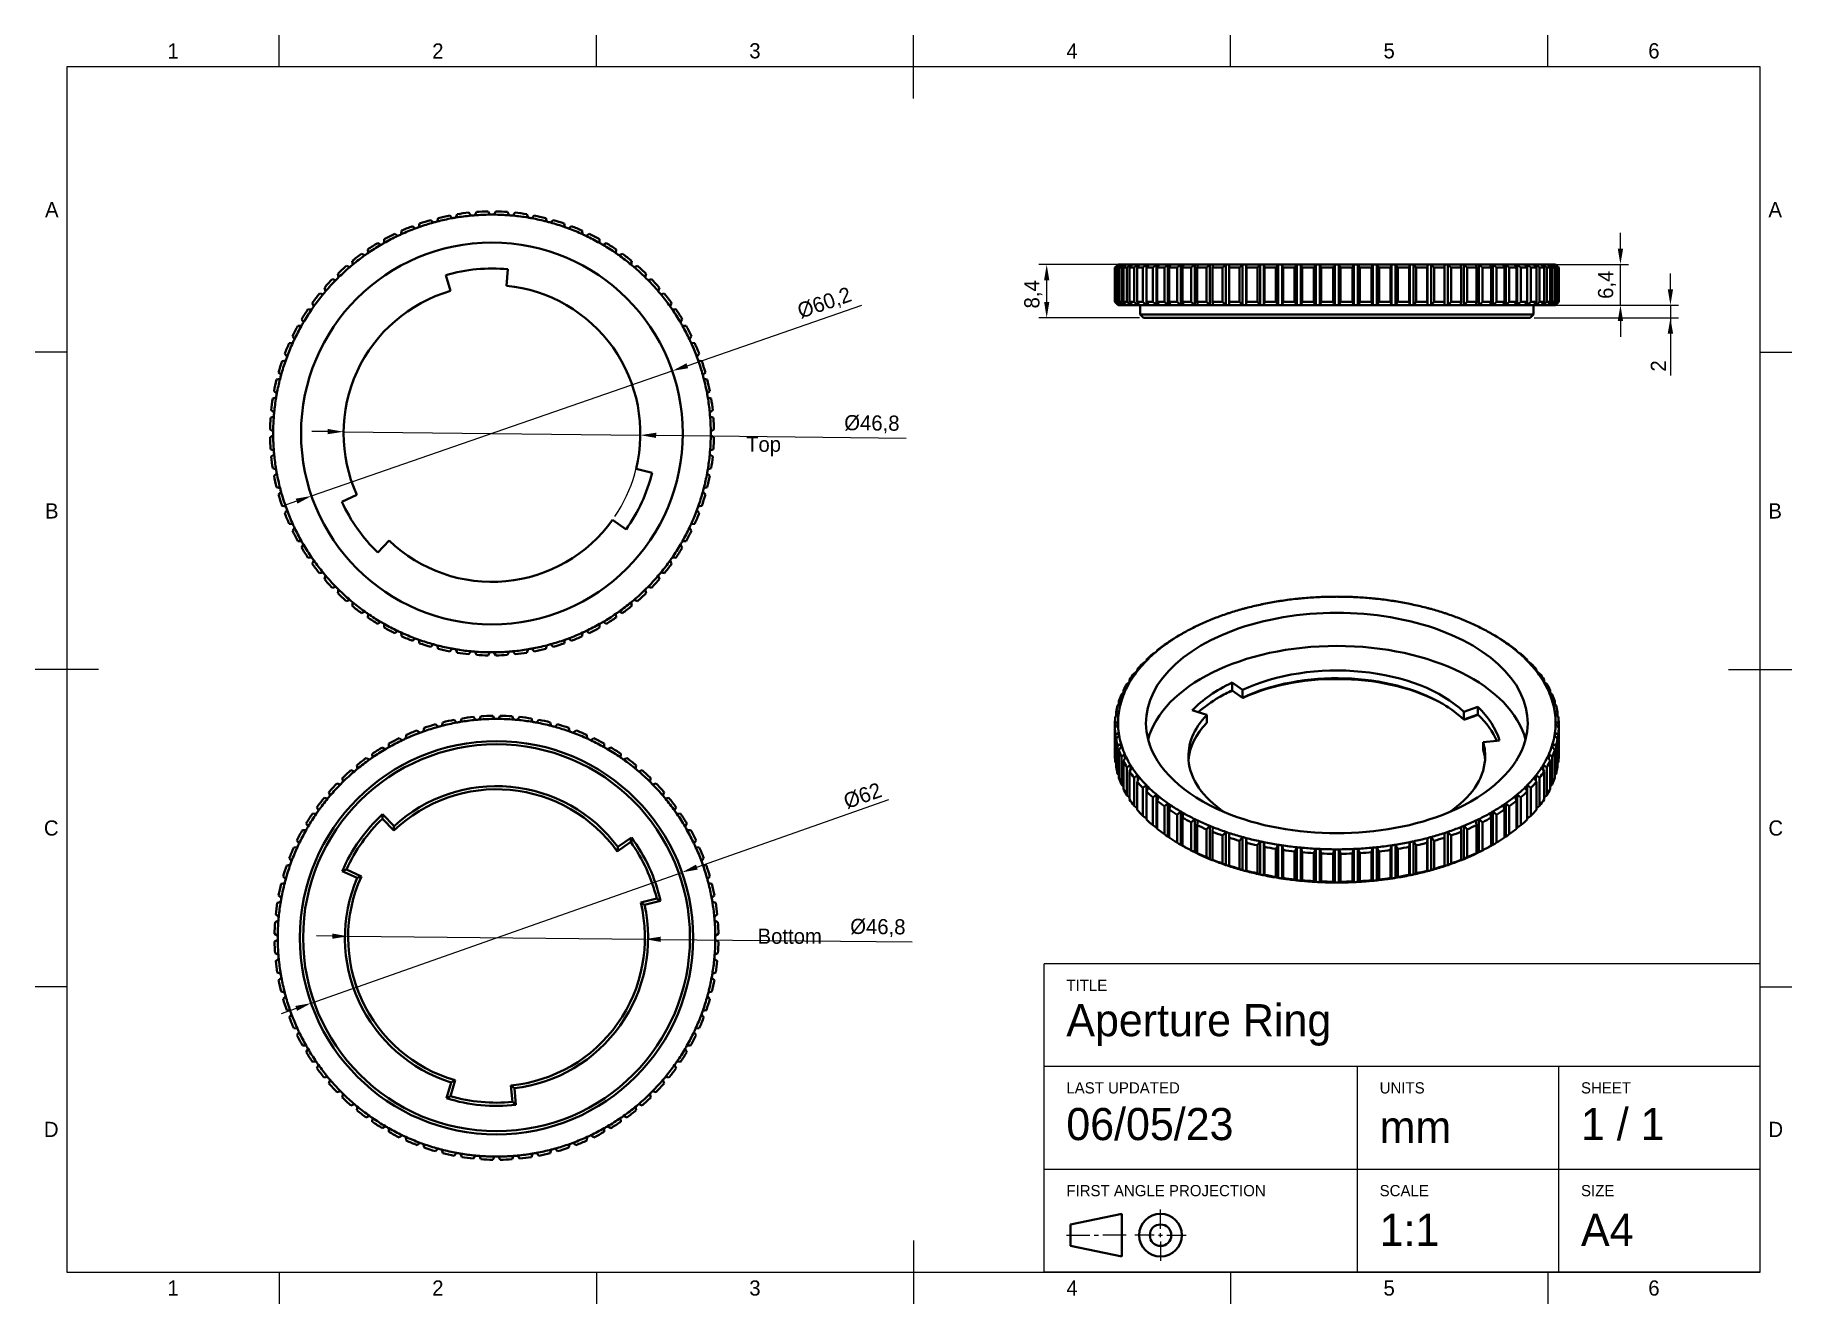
# Model space of a CAD drawing. Header units: millimetres. Extents: x 15 to 292, y 5 to 205.
import ezdxf

# ---------------------------------------------------------------- set-up
doc = ezdxf.new("R2010")
doc.units = ezdxf.units.MM
for name, color, linetype in [('Annotations', 7, 'Continuous'), ('Border', 7, 'Continuous'), ('Geometries', 7, 'Continuous')]:
    doc.layers.add(name, color=color, linetype=linetype)
doc.styles.add('Shapr0', font='txt', dxfattribs={"height": 2.3925})
doc.styles.add('Shapr1', font='txt', dxfattribs={"height": 2.3925})
doc.styles.add('Shapr2', font='txt', dxfattribs={"height": 2.3925})
doc.styles.add('Shapr3', font='txt', dxfattribs={"height": 2.3925})
doc.styles.add('Shapr4', font='txt', dxfattribs={"height": 2.3925})
doc.dimstyles.new('ISO-25', dxfattribs={"dimtxt": 2.5, "dimasz": 2.5, "dimexe": 1.25, "dimexo": 0.625, "dimtad": 1, "dimtxsty": 'Standard', "dimcen": 2.5, "dimadec": 0, "dimazin": 0, "dimtfac": 1, "dimtmove": 0, "dimatfit": 3, "dimfxl": 1, "dimarcsym": 0})

msp = doc.modelspace()

# ---------------------------------------------------------------- texts
at = {"layer": 'Annotations', "linetype": 'Continuous', "lineweight": 15, "char_height": 1.79438, "width": 84.66672, "attachment_point": 4}
for s, insert in [('{\\fSF-Mono-Regular-Extended.ttf|b0|i0|c0|p0;\\H1.333333x;Top}', (127.097, 140.151)), ('{\\fSF-Mono-Regular-Extended.ttf|b0|i0|c0|p0;\\H1.333333x;Bottom}', (128.916, 62.939))]:
    msp.add_mtext(s, dxfattribs=dict(at, insert=insert))
at = {"layer": 'Border', "linetype": 'Continuous', "lineweight": 15, "char_height": 2.393, "width": 2.3925, "style": 'Shapr0'}
for s, insert, attachment_point in [('1', (36.75, 201.304), 8), ('2', (78.5, 201.304), 8), ('3', (128.5, 201.304), 8), ('4', (178.5, 201.304), 8), ('5', (228.5, 201.304), 8), ('6', (270.25, 201.304), 8), ('A', (18.696, 177.5), 6), ('A', (288.304, 177.5), 4), ('B', (18.696, 130), 6), ('B', (288.304, 130), 4), ('C', (18.696, 80), 6), ('C', (288.304, 80), 4), ('D', (18.696, 32.5), 6), ('D', (288.304, 32.5), 4), ('1', (36.75, 8.696), 2), ('2', (78.5, 8.696), 2), ('3', (128.5, 8.696), 2), ('4', (178.5, 8.696), 2), ('5', (228.5, 8.696), 2), ('6', (270.25, 8.696), 2)]:
    msp.add_mtext(s, dxfattribs=dict(at, insert=insert, attachment_point=attachment_point))
at = {"layer": 'Border', "linetype": 'Continuous', "lineweight": 15, "attachment_point": 1, "style": 'Shapr1'}
for s, insert, char_height in [('TITLE', (177.6, 56.1), 1.7705), ('Aperture Ring', (177.6, 52.253), 5.06253), ('LAST UPDATED', (177.6, 39.935), 1.77045), ('UNITS', (227, 39.935), 1.7705), ('SHEET', (258.75, 39.935), 1.7705), ('06/05/23', (177.6, 35.874), 5.0625), ('1 / 1', (258.75, 35.874), 5.0625), ('mm', (227, 35.4), 5.0625), ('FIRST ANGLE PROJECTION', (177.6, 23.735), 1.77045), ('SCALE', (227, 23.735), 1.7705), ('SIZE', (258.75, 23.735), 1.7705), ('1:1', (227, 19.2), 5.0625), ('A4', (258.75, 19.2), 5.0625)]:
    msp.add_mtext(s, dxfattribs=dict(at, insert=insert, char_height=char_height))

# ---------------------------------------------------------------- blocks, each defined once
blk = doc.blocks.new('*D2')
at = {"layer": 'Annotations', "color": 0, "linetype": 'Continuous', "lineweight": 15}
for p, q in [((61.13, 142.51), (58.63, 142.54)), ((63.63, 142.48), (110.43, 141.94)), ((112.93, 141.92), (152.34, 141.47))]:
    blk.add_line(p, q, dxfattribs=at)
at = {"layer": 'Annotations', "color": 0, "lineweight": 15}
blk.add_arc((87.03, 142.21), 23.4, 325.9535, 2.4063, dxfattribs=at)
at = {"layer": 'Annotations', "color": 0}
for points in [[(61.13, 142.09), (61.14, 142.92), (63.63, 142.48)], [(112.93, 142.33), (112.92, 141.5), (110.43, 141.94)]]:
    blk.add_solid(points, dxfattribs=at)
at = {"layer": 'Defpoints', "color": 0}
for p in [(63.63, 142.48), (110.43, 141.94)]:
    blk.add_point(p, dxfattribs=at)
at = {"layer": 'Annotations', "color": 0, "lineweight": 15, "insert": (146.94, 143.65), "char_height": 2.3925, "attachment_point": 5, "rotation": 359.3453, "style": 'Shapr4'}
blk.add_mtext('\\A1;%%c46,8', dxfattribs=at)
blk = doc.blocks.new('*D3')
at = {"layer": 'Annotations', "color": 0, "linetype": 'Continuous', "lineweight": 15}
for p, q in [((117.83, 152.88), (145.33, 162.41)), ((58.59, 132.36), (115.47, 152.07)), ((56.23, 131.54), (53.86, 130.72))]:
    blk.add_line(p, q, dxfattribs=at)
at = {"layer": 'Annotations', "color": 0}
for points in [[(117.7, 153.28), (117.97, 152.49), (115.47, 152.07)], [(56.36, 131.14), (56.09, 131.93), (58.59, 132.36)]]:
    blk.add_solid(points, dxfattribs=at)
at = {"layer": 'Defpoints', "color": 0}
for p in [(115.47, 152.07), (58.59, 132.36)]:
    blk.add_point(p, dxfattribs=at)
at = {"layer": 'Annotations', "color": 0, "lineweight": 15, "insert": (139.51, 162.64), "char_height": 2.3925, "attachment_point": 5, "rotation": 19.1102, "style": 'Shapr4'}
blk.add_mtext('\\A1;%%c60,2', dxfattribs=at)
blk = doc.blocks.new('*D4')
at = {"layer": 'Annotations', "color": 0, "linetype": 'Continuous', "lineweight": 15}
for p, q in [((61.85, 62.96), (59.35, 62.99)), ((64.35, 62.94), (111.15, 62.49)), ((113.65, 62.46), (153.29, 62.08))]:
    blk.add_line(p, q, dxfattribs=at)
at = {"layer": 'Annotations', "color": 0}
for points in [[(61.85, 62.55), (61.86, 63.38), (64.35, 62.94)], [(113.66, 62.88), (113.65, 62.05), (111.15, 62.49)]]:
    blk.add_solid(points, dxfattribs=at)
at = {"layer": 'Defpoints', "color": 0}
for p in [(64.35, 62.94), (111.15, 62.49)]:
    blk.add_point(p, dxfattribs=at)
at = {"layer": 'Annotations', "color": 0, "lineweight": 15, "insert": (147.88, 64.25), "char_height": 2.3925, "attachment_point": 5, "rotation": 359.4442, "style": 'Shapr2'}
blk.add_mtext('\\A1;%%c46,8', dxfattribs=at)
blk = doc.blocks.new('*D5')
at = {"layer": 'Annotations', "color": 0, "linetype": 'Continuous', "lineweight": 15}
for p, q in [((119.35, 73.86), (149.62, 84.53)), ((58.52, 52.4), (116.99, 73.02)), ((56.16, 51.57), (53.8, 50.74))]:
    blk.add_line(p, q, dxfattribs=at)
at = {"layer": 'Annotations', "color": 0}
for points in [[(119.21, 74.25), (119.48, 73.46), (116.99, 73.02)], [(56.3, 51.18), (56.02, 51.96), (58.52, 52.4)]]:
    blk.add_solid(points, dxfattribs=at)
at = {"layer": 'Defpoints', "color": 0}
for p in [(116.99, 73.02), (58.52, 52.4)]:
    blk.add_point(p, dxfattribs=at)
at = {"layer": 'Annotations', "color": 0, "lineweight": 15, "insert": (145.48, 85.09), "char_height": 2.393, "attachment_point": 5, "rotation": 19.4275, "style": 'Shapr2'}
blk.add_mtext('\\A1;%%c62', dxfattribs=at)
blk = doc.blocks.new('*D6')
at = {"layer": 'Annotations', "color": 0, "linetype": 'Continuous', "lineweight": 15}
for p, q in [((193, 168.85), (173.25, 168.85)), ((174.5, 162.95), (174.5, 166.35)), ((189.12, 160.45), (173.25, 160.45))]:
    blk.add_line(p, q, dxfattribs=at)
at = {"layer": 'Annotations', "color": 0}
for points in [[(174.92, 166.35), (174.09, 166.35), (174.5, 168.85)], [(174.09, 162.95), (174.92, 162.95), (174.5, 160.45)]]:
    blk.add_solid(points, dxfattribs=at)
at = {"layer": 'Defpoints', "color": 0}
for p in [(174.5, 168.85), (193.62, 168.85), (189.75, 160.45)]:
    blk.add_point(p, dxfattribs=at)
at = {"layer": 'Annotations', "color": 0, "lineweight": 15, "insert": (172.38, 164.14), "char_height": 2.393, "attachment_point": 5, "rotation": 90, "style": 'Shapr3'}
blk.add_mtext('\\A1;8,4', dxfattribs=at)
blk = doc.blocks.new('*D7')
at = {"layer": 'Annotations', "color": 0, "linetype": 'Continuous', "lineweight": 15}
for p, q in [((264.97, 171.35), (264.97, 173.85)), ((250.6, 168.85), (266.22, 168.85)), ((264.97, 162.45), (264.97, 168.85)), ((250.6, 162.45), (266.22, 162.45)), ((264.97, 159.95), (264.97, 157.45))]:
    blk.add_line(p, q, dxfattribs=at)
at = {"layer": 'Annotations', "color": 0}
for points in [[(264.55, 171.35), (265.39, 171.35), (264.97, 168.85)], [(265.39, 159.95), (264.55, 159.95), (264.97, 162.45)]]:
    blk.add_solid(points, dxfattribs=at)
at = {"layer": 'Defpoints', "color": 0}
for p in [(249.97, 168.85), (264.97, 168.85), (249.97, 162.45)]:
    blk.add_point(p, dxfattribs=at)
at = {"layer": 'Annotations', "color": 0, "lineweight": 15, "insert": (262.85, 165.65), "char_height": 2.393, "attachment_point": 5, "rotation": 90, "style": 'Shapr3'}
blk.add_mtext('\\A1;6,4', dxfattribs=at)
blk = doc.blocks.new('*D8')
at = {"layer": 'Annotations', "color": 0, "linetype": 'Continuous', "lineweight": 15}
for p, q in [((272.85, 164.95), (272.85, 167.45)), ((251.88, 162.45), (274.1, 162.45)), ((272.85, 162.45), (272.85, 160.45)), ((251.38, 160.45), (274.1, 160.45)), ((272.85, 160.45), (272.85, 151.35)), ((272.85, 157.95), (272.85, 155.45))]:
    blk.add_line(p, q, dxfattribs=at)
at = {"layer": 'Annotations', "color": 0}
for points in [[(272.43, 164.95), (273.27, 164.95), (272.85, 162.45)], [(273.27, 157.95), (272.43, 157.95), (272.85, 160.45)]]:
    blk.add_solid(points, dxfattribs=at)
at = {"layer": 'Defpoints', "color": 0}
for p in [(251.25, 162.45), (250.75, 160.45), (272.85, 160.45)]:
    blk.add_point(p, dxfattribs=at)
at = {"layer": 'Annotations', "color": 0, "lineweight": 15, "insert": (270.95, 152.85), "char_height": 2.393, "attachment_point": 5, "rotation": 90, "style": 'Shapr3'}
blk.add_mtext('\\A1;2', dxfattribs=at)
blk = doc.blocks.new('*U9')
at = {"layer": 'Border', "linetype": 'Continuous', "lineweight": 15}
for p, q in [((287, 58.6), (174.1, 58.6)), ((174.1, 10), (174.1, 58.6)), ((287, 10), (287, 58.6)), ((287, 42.4), (174.1, 42.4)), ((223.5, 10), (223.5, 42.4)), ((255.25, 10), (255.25, 42.4)), ((287, 26.2), (174.1, 26.2)), ((192.450088, 16.837486), (192.450088, 19.875004)), ((177.6, 15.82498), (181.312522, 15.82498)), ((181.987526, 15.82498), (182.66253, 15.82498)), ((187.050056, 15.82498), (183.337534, 15.82498)), ((191.437582, 15.82498), (188.400064, 15.82498)), ((192.112586, 15.82498), (192.78759, 15.82498)), ((192.450088, 15.487478), (192.450088, 16.162482)), ((192.450088, 14.812474), (192.450088, 11.774956)), ((193.462594, 15.82498), (196.500112, 15.82498)), ((287, 10), (174.1, 10))]:
    blk.add_line(p, q, dxfattribs=at)
at = {"layer": 'Border', "linetype": 'Continuous', "lineweight": 40}
for p, q in [((178.275004, 17.51249), (186.375052, 19.2)), ((178.275004, 17.51249), (178.275004, 14.13747)), ((186.375052, 19.2), (186.375052, 12.44996)), ((178.275004, 14.13747), (186.375052, 12.44996))]:
    blk.add_line(p, q, dxfattribs=at)
for radius in [3.37502, 1.68751]:
    blk.add_circle((192.450088, 15.82498), radius, dxfattribs=at)

# ---------------------------------------------------------------- dimensions: what is measured, and where the dimension line sits
at = {"layer": 'Annotations', "linetype": 'Continuous', "lineweight": 15}
for base, p1, p2, angle, picture, middle in [((264.971, 168.85), (249.971, 162.45), (249.971, 168.85), 90, '*D7', (264.971, 165.65)), ((174.502, 168.85), (189.75, 160.45), (193.623, 168.85), 270, '*D6', (174.502, 164.145)), ((272.851, 160.45), (251.25, 162.45), (250.75, 160.45), 90, '*D8', (272.851, 152.846))]:
    dim = msp.add_linear_dim(base=base, p1=p1, p2=p2, angle=angle, dimstyle='ISO-25', override={"dimscale": 1, "dimgap": 0.7, "dimdec": 2, "dimlfac": 1, "dimrnd": 0.01, "dimzin": 8, "dimdsep": 44, "dimtxsty": 'Shapr3', "dimse1": 0, "dimse2": 0, "dimadec": 2, "dimtol": 0, "dimlim": 0, "dimtp": 0, "dimtm": 0, "dimtfac": 0.6, "dimtdec": 8, "dimfrac": 2, "dimtolj": 1, "dimlwd": 15, "dimlwe": 15}, dxfattribs=at)
    dim.commit()
    dim.dimension.update_dxf_attribs({"geometry": picture, "text_midpoint": middle, "dimtype": 160})
for p1, p2, override, picture, middle in [((58.589, 132.357), (115.471, 152.066), {"dimscale": 1, "dimgap": 0.7, "dimdec": 2, "dimlfac": 1, "dimrnd": 0.01, "dimzin": 8, "dimdsep": 44, "dimtxsty": 'Shapr4', "dimcen": 2.5, "dimadec": 2, "dimtol": 0, "dimlim": 0, "dimtp": 0, "dimtm": 0, "dimtfac": 0.6, "dimtdec": 8, "dimtofl": 1, "dimfrac": 2, "dimtolj": 1, "dimlwd": 15, "dimlwe": 15}, '*D3', (140.204, 160.635)), ((63.631, 142.479), (110.428, 141.944), {"dimscale": 1, "dimgap": 0.7, "dimdec": 2, "dimlfac": 1, "dimrnd": 0.01, "dimzin": 8, "dimdsep": 44, "dimtxsty": 'Shapr4', "dimcen": 2.5, "dimadec": 2, "dimtol": 0, "dimlim": 0, "dimtp": 0, "dimtm": 0, "dimtfac": 0.6, "dimtdec": 8, "dimtofl": 1, "dimfrac": 2, "dimtolj": 1, "dimlwd": 15, "dimlwe": 15}, '*D2', (146.916, 141.527)), ((58.518, 52.402), (116.988, 73.024), {"dimscale": 1, "dimgap": 0.7, "dimdec": 2, "dimlfac": 1, "dimrnd": 0.01, "dimzin": 8, "dimdsep": 44, "dimtxsty": 'Shapr2', "dimcen": 2.5, "dimadec": 2, "dimtol": 0, "dimlim": 0, "dimtp": 0, "dimtm": 0, "dimtfac": 0.6, "dimtdec": 8, "dimtofl": 1, "dimfrac": 2, "dimtolj": 1, "dimlwd": 15, "dimlwe": 15}, '*D5', (146.116, 83.298)), ((64.354, 62.94), (111.151, 62.486), {"dimscale": 1, "dimgap": 0.7, "dimdec": 2, "dimlfac": 1, "dimrnd": 0.01, "dimzin": 8, "dimdsep": 44, "dimtxsty": 'Shapr2', "dimcen": 2.5, "dimadec": 2, "dimtol": 0, "dimlim": 0, "dimtp": 0, "dimtm": 0, "dimtfac": 0.6, "dimtdec": 8, "dimtofl": 1, "dimfrac": 2, "dimtolj": 1, "dimlwd": 15, "dimlwe": 15}, '*D4', (147.863, 62.13))]:
    dim = msp.add_diameter_dim_2p(p1=p1, p2=p2, dimstyle='ISO-25', override=override, dxfattribs=at)
    dim.commit()
    dim.dimension.update_dxf_attribs({"geometry": picture, "text_midpoint": middle, "dimtype": 163})

# ---------------------------------------------------------------- linework, layer by layer
at = {"layer": 'Border', "linetype": 'Continuous', "lineweight": 15}
for p, q in [((53.5, 200), (53.5, 205)), ((103.5, 200), (103.5, 205)), ((153.5, 195), (153.5, 205)), ((203.5, 200), (203.5, 205)), ((253.5, 200), (253.5, 205)), ((287, 200), (20, 200)), ((20, 200), (20, 10)), ((287, 10), (287, 200)), ((20, 155), (15, 155)), ((287, 155), (292, 155)), ((25, 105), (15, 105)), ((282, 105), (292, 105)), ((20, 55), (15, 55)), ((287, 55), (292, 55)), ((153.5, 15), (153.5, 5)), ((20, 10), (287, 10)), ((53.5, 10), (53.5, 5)), ((103.5, 10), (103.5, 5)), ((203.5, 10), (203.5, 5)), ((253.5, 10), (253.5, 5))]:
    msp.add_line(p, q, dxfattribs=at)
at = {"layer": 'Geometries', "linetype": 'Continuous', "lineweight": 40}
for p, q in [((74.5, 174.892), (74.939, 174.523)), ((75.522, 174.736), (75.622, 175.3)), ((77.396, 175.859), (77.801, 175.454)), ((78.401, 175.615), (78.549, 176.168)), ((80.365, 176.571), (80.733, 176.132)), ((81.345, 176.24), (81.541, 176.778)), ((83.385, 177.021), (83.714, 176.552)), ((84.332, 176.606), (84.575, 177.125)), ((86.433, 177.206), (86.719, 176.71)), ((87.34, 176.71), (87.627, 177.206)), ((89.485, 177.125), (89.727, 176.606)), ((90.346, 176.552), (90.675, 177.021)), ((92.519, 176.778), (92.715, 176.24)), ((93.326, 176.132), (93.695, 176.571)), ((95.51, 176.168), (95.659, 175.615)), ((96.259, 175.454), (96.664, 175.859)), ((98.438, 175.3), (98.537, 174.736)), ((99.121, 174.523), (99.56, 174.892)), ((69.015, 172.219), (69.512, 171.933)), ((70.049, 172.243), (70.049, 172.816)), ((71.699, 173.675), (72.169, 173.347)), ((72.731, 173.609), (72.781, 174.18)), ((101.278, 174.18), (101.328, 173.609)), ((101.891, 173.347), (102.36, 173.675)), ((104.01, 172.816), (104.01, 172.243)), ((104.548, 171.933), (105.044, 172.219)), ((65.092, 168.838), (64.993, 169.403)), ((66.468, 170.535), (66.988, 170.293)), ((67.497, 170.649), (67.447, 171.22)), ((106.613, 171.22), (106.563, 170.649)), ((107.072, 170.293), (107.591, 170.535)), ((109.067, 169.403), (108.967, 168.838)), ((61.862, 166.534), (62.416, 166.386)), ((62.855, 166.825), (62.707, 167.379)), ((64.078, 168.635), (64.617, 168.439)), ((79.767, 167.179), (80.484, 164.677)), ((89.304, 165.501), (89.546, 168.092)), ((109.443, 168.439), (109.981, 168.635)), ((111.353, 167.379), (111.204, 166.825)), ((111.644, 166.386), (112.197, 166.534)), ((185.255, 168.35), (185.503, 168.6)), ((185.336, 168.35), (185.255, 168.35)), ((185.255, 162.95), (185.255, 168.35)), ((185.336, 168.35), (185.596, 168.6)), ((185.336, 162.95), (185.336, 168.35)), ((185.44, 168.35), (185.675, 168.6)), ((185.683, 168.35), (185.44, 168.35)), ((185.44, 162.95), (185.44, 168.35)), ((185.44, 168.35), (185.44, 168.35)), ((185.503, 168.6), (185.75, 168.849)), ((185.856, 168.85), (185.596, 168.6)), ((185.675, 168.6), (185.75, 168.68)), ((185.683, 168.35), (185.952, 168.6)), ((185.683, 162.95), (185.683, 168.35)), ((185.75, 168.85), (185.751, 168.85)), ((185.75, 168.85), (185.75, 168.849)), ((185.75, 168.849), (185.751, 168.85)), ((185.75, 168.68), (185.856, 168.792)), ((185.751, 168.85), (185.856, 168.85)), ((185.856, 168.85), (185.91, 168.85)), ((185.856, 168.792), (185.856, 168.85)), ((185.856, 168.792), (185.91, 168.85)), ((185.89, 168.35), (186.11, 168.6)), ((185.89, 162.95), (185.89, 168.35)), ((185.89, 168.35), (185.89, 168.35)), ((186.293, 168.35), (185.89, 168.35)), ((185.91, 168.85), (186.222, 168.85)), ((186.222, 168.85), (185.952, 168.6)), ((186.11, 168.6), (186.222, 168.727)), ((186.222, 168.85), (186.329, 168.85)), ((186.222, 168.727), (186.222, 168.85)), ((186.222, 168.727), (186.329, 168.85)), ((186.293, 168.35), (186.57, 168.6)), ((186.293, 162.95), (186.293, 168.35)), ((186.329, 168.85), (186.847, 168.85)), ((186.847, 168.85), (186.57, 168.6)), ((186.602, 168.35), (186.805, 168.6)), ((187.161, 168.35), (186.602, 168.35)), ((186.602, 168.35), (186.602, 168.35)), ((186.602, 162.95), (186.602, 168.35)), ((186.805, 168.6), (186.847, 168.652)), ((186.847, 168.85), (187.007, 168.85)), ((186.847, 168.652), (186.847, 168.85)), ((186.847, 168.652), (187.007, 168.85)), ((187.007, 168.85), (187.726, 168.85)), ((187.161, 168.35), (187.443, 168.6)), ((187.161, 162.95), (187.161, 168.35)), ((187.726, 168.85), (187.443, 168.6)), ((187.57, 168.35), (187.726, 168.562)), ((188.282, 168.35), (187.57, 168.35)), ((187.57, 168.35), (187.57, 168.35)), ((187.57, 162.95), (187.57, 168.35)), ((187.726, 168.85), (187.938, 168.85)), ((187.726, 168.562), (187.726, 168.85)), ((187.726, 168.562), (187.754, 168.6)), ((187.754, 168.6), (187.938, 168.85)), ((187.938, 168.85), (188.852, 168.85)), ((188.282, 168.35), (188.567, 168.6)), ((188.282, 162.95), (188.282, 168.35)), ((188.852, 168.85), (188.567, 168.6)), ((188.786, 168.35), (188.852, 168.451)), ((189.645, 168.35), (188.786, 168.35)), ((188.786, 162.95), (188.786, 168.35)), ((188.786, 168.35), (188.786, 168.35)), ((188.852, 168.451), (188.852, 168.85)), ((188.852, 168.85), (189.115, 168.85)), ((188.852, 168.451), (188.95, 168.6)), ((188.95, 168.6), (189.115, 168.85)), ((189.115, 168.85), (190.218, 168.85)), ((189.645, 168.35), (189.931, 168.6)), ((189.645, 162.95), (189.645, 168.35)), ((190.218, 168.85), (189.931, 168.6)), ((190.218, 168.85), (190.529, 168.85)), ((190.218, 162.45), (190.218, 168.85)), ((190.242, 168.35), (190.385, 168.6)), ((191.241, 168.35), (190.242, 168.35)), ((190.242, 168.35), (190.242, 168.35)), ((190.242, 162.95), (190.242, 168.35)), ((190.385, 168.6), (190.529, 168.85)), ((190.529, 168.85), (191.812, 168.85)), ((191.241, 168.35), (191.527, 168.6)), ((191.241, 162.95), (191.241, 168.35)), ((191.812, 168.85), (191.527, 168.6)), ((191.812, 168.85), (192.169, 168.85)), ((191.812, 162.45), (191.812, 168.85)), ((191.926, 168.35), (192.047, 168.6)), ((193.059, 168.35), (191.926, 168.35)), ((191.926, 162.95), (191.926, 168.35)), ((191.926, 168.35), (191.926, 168.35)), ((192.047, 168.6), (192.169, 168.85)), ((192.169, 168.85), (193.623, 168.85)), ((193.059, 168.35), (193.341, 168.6)), ((193.059, 162.95), (193.059, 168.35)), ((193.623, 168.85), (193.341, 168.6)), ((193.623, 162.45), (193.623, 168.85)), ((193.623, 168.85), (194.022, 168.85)), ((193.826, 168.35), (193.924, 168.6)), ((195.083, 168.35), (193.826, 168.35)), ((193.826, 162.95), (193.826, 168.35)), ((193.924, 168.6), (194.022, 168.85)), ((194.022, 168.85), (195.636, 168.85)), ((195.083, 168.35), (195.359, 168.6)), ((195.083, 162.95), (195.083, 168.35)), ((195.636, 168.85), (195.359, 168.6)), ((195.636, 168.85), (196.075, 168.85)), ((195.636, 162.45), (195.636, 168.85)), ((195.927, 168.35), (196.001, 168.6)), ((197.298, 168.35), (195.927, 168.35)), ((195.927, 162.95), (195.927, 168.35)), ((196.001, 168.6), (196.075, 168.85)), ((196.075, 168.85), (197.837, 168.85)), ((197.298, 168.35), (197.567, 168.6)), ((197.298, 162.95), (197.298, 168.35)), ((197.837, 168.85), (197.567, 168.6)), ((197.837, 168.85), (198.313, 168.85)), ((197.837, 162.45), (197.837, 168.85)), ((198.213, 168.35), (198.263, 168.6)), ((199.689, 168.35), (198.213, 168.35)), ((198.213, 162.95), (198.213, 168.35)), ((198.263, 168.6), (198.313, 168.85)), ((198.313, 168.85), (200.208, 168.85)), ((199.689, 168.35), (199.948, 168.6)), ((199.689, 162.95), (199.689, 168.35)), ((200.208, 168.85), (199.948, 168.6)), ((200.208, 168.85), (200.717, 168.85)), ((200.208, 162.45), (200.208, 168.85)), ((200.667, 168.35), (200.692, 168.6)), ((202.235, 168.35), (200.667, 168.35)), ((200.667, 162.95), (200.667, 168.35)), ((200.692, 168.6), (200.717, 168.85)), ((200.717, 168.85), (202.732, 168.85)), ((202.235, 168.35), (202.484, 168.6)), ((202.235, 162.95), (202.235, 168.35)), ((202.732, 168.85), (202.484, 168.6)), ((202.732, 168.85), (203.27, 168.85)), ((202.732, 162.45), (202.732, 168.85)), ((203.27, 168.85), (205.389, 168.85)), ((203.27, 168.35), (203.27, 168.85)), ((204.919, 168.35), (203.27, 168.35)), ((203.27, 162.95), (203.27, 168.35)), ((204.919, 168.35), (205.154, 168.6)), ((204.919, 162.95), (204.919, 168.35)), ((205.389, 168.85), (205.154, 168.6)), ((205.389, 168.85), (205.952, 168.85)), ((205.389, 162.45), (205.389, 168.85)), ((205.952, 162.45), (205.952, 168.85)), ((205.952, 168.85), (205.977, 168.6)), ((205.952, 168.85), (208.159, 168.85)), ((205.977, 168.6), (206.002, 168.35)), ((207.72, 168.35), (206.002, 168.35)), ((206.002, 168.35), (206.002, 168.35)), ((206.002, 162.95), (206.002, 168.35)), ((207.72, 168.35), (207.939, 168.6)), ((207.72, 162.95), (207.72, 168.35)), ((208.159, 168.85), (207.939, 168.6)), ((208.159, 168.85), (208.743, 168.85)), ((208.159, 162.45), (208.159, 168.85)), ((208.743, 168.85), (211.021, 168.85)), ((208.743, 162.45), (208.743, 168.85)), ((208.743, 168.85), (208.792, 168.6)), ((208.842, 168.35), (208.792, 168.6)), ((210.616, 168.35), (208.842, 168.35)), ((208.842, 162.95), (208.842, 168.35)), ((210.616, 168.35), (210.818, 168.6)), ((210.616, 162.95), (210.616, 168.35)), ((211.021, 168.85), (210.818, 168.6)), ((211.021, 168.85), (211.621, 168.85)), ((211.021, 162.45), (211.021, 168.85)), ((211.621, 168.85), (213.954, 168.85)), ((211.621, 162.45), (211.621, 168.85)), ((211.621, 168.85), (211.695, 168.6)), ((211.695, 168.6), (211.769, 168.35)), ((213.585, 168.35), (211.769, 168.35)), ((211.769, 168.35), (211.769, 168.35)), ((211.769, 162.95), (211.769, 168.35)), ((213.585, 168.35), (213.769, 168.6)), ((213.585, 162.95), (213.585, 168.35)), ((213.954, 168.85), (213.769, 168.6)), ((213.954, 168.85), (214.565, 168.85)), ((213.954, 162.45), (213.954, 168.85)), ((214.565, 168.85), (216.934, 168.85)), ((214.565, 162.45), (214.565, 168.85)), ((214.565, 168.85), (214.663, 168.6)), ((214.761, 168.35), (214.663, 168.6)), ((216.605, 168.35), (214.761, 168.35)), ((214.761, 162.95), (214.761, 168.35)), ((216.605, 168.35), (216.769, 168.6)), ((216.605, 162.95), (216.605, 168.35)), ((216.934, 168.85), (216.769, 168.6)), ((216.934, 168.85), (217.553, 168.85)), ((216.934, 162.45), (216.934, 168.85)), ((217.553, 168.85), (219.939, 168.85)), ((217.553, 162.45), (217.553, 168.85)), ((217.553, 168.85), (217.674, 168.6)), ((217.795, 168.35), (217.674, 168.6)), ((219.653, 168.35), (217.795, 168.35)), ((217.795, 162.95), (217.795, 168.35)), ((219.653, 168.35), (219.796, 168.6)), ((219.653, 162.95), (219.653, 168.35)), ((219.939, 168.85), (219.796, 168.6)), ((219.939, 168.85), (220.561, 168.85)), ((219.939, 162.45), (219.939, 168.85)), ((220.561, 168.85), (222.947, 168.85)), ((220.561, 162.45), (220.561, 168.85)), ((220.561, 168.85), (220.704, 168.6)), ((220.847, 168.35), (220.704, 168.6)), ((222.705, 168.35), (220.847, 168.35)), ((220.847, 162.95), (220.847, 168.35)), ((222.705, 168.35), (222.826, 168.6)), ((222.705, 162.95), (222.705, 168.35)), ((222.947, 168.85), (222.826, 168.6)), ((222.947, 168.85), (223.566, 168.85)), ((222.947, 162.45), (222.947, 168.85)), ((223.566, 168.85), (225.935, 168.85)), ((223.566, 162.45), (223.566, 168.85)), ((223.566, 168.85), (223.731, 168.6)), ((223.895, 168.35), (223.731, 168.6)), ((225.739, 168.35), (223.895, 168.35)), ((223.895, 162.95), (223.895, 168.35)), ((225.739, 168.35), (225.837, 168.6)), ((225.739, 162.95), (225.739, 168.35)), ((225.935, 168.85), (225.837, 168.6)), ((225.935, 168.85), (226.546, 168.85)), ((225.935, 162.45), (225.935, 168.85)), ((226.546, 168.85), (228.879, 168.85)), ((226.546, 162.45), (226.546, 168.85)), ((228.731, 168.35), (226.915, 168.35)), ((226.915, 162.95), (226.915, 168.35)), ((228.731, 168.35), (228.805, 168.6)), ((228.731, 162.95), (228.731, 168.35)), ((228.879, 168.85), (228.805, 168.6)), ((228.879, 168.85), (229.479, 168.85)), ((228.879, 162.45), (228.879, 168.85)), ((229.479, 168.85), (231.757, 168.85)), ((229.479, 162.45), (229.479, 168.85)), ((231.658, 168.35), (229.884, 168.35)), ((229.884, 162.95), (229.884, 168.35)), ((231.658, 168.35), (231.708, 168.6)), ((231.658, 162.95), (231.658, 168.35)), ((231.757, 168.85), (231.708, 168.6)), ((231.757, 168.85), (232.341, 168.85)), ((231.757, 162.45), (231.757, 168.85)), ((232.341, 168.85), (234.548, 168.85)), ((232.341, 168.85), (232.561, 168.6)), ((232.341, 162.45), (232.341, 168.85)), ((232.78, 168.35), (232.561, 168.6)), ((234.498, 168.35), (232.78, 168.35)), ((232.78, 162.95), (232.78, 168.35)), ((234.498, 168.35), (234.523, 168.6)), ((234.498, 162.95), (234.498, 168.35)), ((234.548, 168.85), (234.523, 168.6)), ((234.548, 168.85), (235.111, 168.85)), ((234.548, 162.45), (234.548, 168.85)), ((235.111, 168.85), (237.23, 168.85)), ((235.111, 162.45), (235.111, 168.85)), ((237.23, 168.35), (235.581, 168.35)), ((235.581, 162.95), (235.581, 168.35)), ((237.23, 168.85), (237.768, 168.85)), ((237.23, 168.85), (237.23, 168.35)), ((237.23, 162.95), (237.23, 168.35)), ((237.768, 168.85), (239.783, 168.85)), ((237.768, 162.45), (237.768, 168.85)), ((239.833, 168.35), (238.265, 168.35)), ((238.265, 162.95), (238.265, 168.35)), ((239.783, 168.85), (240.292, 168.85)), ((239.783, 168.85), (239.808, 168.6)), ((239.808, 168.6), (239.833, 168.35)), ((239.833, 162.95), (239.833, 168.35)), ((239.833, 168.35), (239.833, 168.35)), ((240.292, 168.85), (242.187, 168.85)), ((240.292, 162.45), (240.292, 168.85)), ((242.287, 168.35), (240.811, 168.35)), ((240.811, 162.95), (240.811, 168.35)), ((242.187, 168.85), (242.663, 168.85)), ((242.187, 168.85), (242.237, 168.6)), ((242.237, 168.6), (242.287, 168.35)), ((242.287, 162.95), (242.287, 168.35)), ((242.287, 168.35), (242.287, 168.35)), ((242.663, 168.85), (244.425, 168.85)), ((242.663, 162.45), (242.663, 168.85)), ((244.573, 168.35), (243.202, 168.35)), ((243.202, 162.95), (243.202, 168.35)), ((244.425, 168.85), (244.864, 168.85)), ((244.425, 168.85), (244.499, 168.6)), ((244.499, 168.6), (244.573, 168.35)), ((244.573, 162.95), (244.573, 168.35)), ((244.864, 168.85), (246.478, 168.85)), ((244.864, 162.45), (244.864, 168.85)), ((246.674, 168.35), (245.417, 168.35)), ((245.417, 162.95), (245.417, 168.35)), ((246.478, 168.85), (246.877, 168.85)), ((246.478, 168.85), (246.576, 168.6)), ((246.576, 168.6), (246.674, 168.35)), ((246.674, 162.95), (246.674, 168.35)), ((246.877, 162.45), (246.877, 168.85)), ((246.877, 168.85), (248.331, 168.85)), ((248.574, 168.35), (247.441, 168.35)), ((247.441, 162.95), (247.441, 168.35)), ((248.331, 168.85), (248.688, 168.85)), ((248.331, 168.85), (248.453, 168.6)), ((248.453, 168.6), (248.574, 168.35)), ((248.574, 162.95), (248.574, 168.35)), ((248.688, 168.85), (249.971, 168.85)), ((248.688, 162.45), (248.688, 168.85)), ((250.258, 168.35), (249.259, 168.35)), ((249.259, 162.95), (249.259, 168.35)), ((249.971, 168.85), (250.115, 168.6)), ((249.971, 168.85), (250.282, 168.85)), ((250.115, 168.6), (250.258, 168.35)), ((250.258, 162.95), (250.258, 168.35)), ((250.282, 162.45), (250.282, 168.85)), ((250.282, 168.85), (251.385, 168.85)), ((251.714, 168.35), (250.855, 168.35)), ((250.855, 162.95), (250.855, 168.35)), ((251.385, 168.85), (251.55, 168.6)), ((251.385, 168.85), (251.648, 168.85)), ((251.55, 168.6), (251.648, 168.451)), ((251.648, 168.85), (252.562, 168.85)), ((251.648, 168.451), (251.648, 168.85)), ((251.648, 168.451), (251.714, 168.35)), ((251.714, 162.95), (251.714, 168.35)), ((252.93, 168.35), (252.218, 168.35)), ((252.218, 162.95), (252.218, 168.35)), ((252.562, 168.85), (252.746, 168.6)), ((252.562, 168.85), (252.774, 168.85)), ((252.746, 168.6), (252.774, 168.562)), ((252.774, 168.85), (253.493, 168.85)), ((252.774, 168.562), (252.774, 168.85)), ((252.774, 168.562), (252.93, 168.35)), ((252.93, 162.95), (252.93, 168.35)), ((253.898, 168.35), (253.339, 168.35)), ((253.339, 162.95), (253.339, 168.35)), ((253.493, 168.85), (253.653, 168.652)), ((253.493, 168.85), (253.653, 168.85)), ((253.653, 168.85), (254.171, 168.85)), ((253.653, 168.652), (253.653, 168.85)), ((253.653, 168.652), (253.695, 168.6)), ((253.695, 168.6), (253.898, 168.35)), ((253.898, 162.95), (253.898, 168.35)), ((254.171, 168.85), (254.278, 168.85)), ((254.171, 168.85), (254.278, 168.727)), ((254.207, 162.95), (254.207, 168.35)), ((254.61, 168.35), (254.207, 168.35)), ((254.278, 168.85), (254.59, 168.85)), ((254.278, 168.727), (254.278, 168.85)), ((254.278, 168.727), (254.39, 168.6)), ((254.39, 168.6), (254.61, 168.35)), ((254.59, 168.85), (254.644, 168.85)), ((254.59, 168.85), (254.644, 168.792)), ((254.61, 162.95), (254.61, 168.35)), ((254.644, 168.792), (254.644, 168.85)), ((254.644, 168.85), (254.749, 168.85)), ((254.644, 168.792), (254.75, 168.68)), ((254.749, 168.85), (254.75, 168.849)), ((254.749, 168.85), (254.75, 168.85)), ((254.75, 168.849), (254.75, 168.85)), ((254.75, 168.68), (254.825, 168.6)), ((254.817, 162.95), (254.817, 168.35)), ((255.06, 168.35), (254.817, 168.35)), ((254.825, 168.6), (255.06, 168.35)), ((255.06, 162.95), (255.06, 168.35)), ((255.245, 168.35), (255.164, 168.35)), ((255.164, 162.95), (255.164, 168.35)), ((255.245, 162.95), (255.245, 168.35)), ((59.838, 164.248), (60.403, 164.149)), ((60.802, 164.625), (60.606, 165.163)), ((113.454, 165.163), (113.258, 164.625)), ((113.657, 164.149), (114.221, 164.248)), ((58.021, 161.795), (58.592, 161.745)), ((58.948, 162.253), (58.706, 162.773)), ((115.353, 162.773), (115.111, 162.253)), ((115.467, 161.745), (116.038, 161.795)), ((185.503, 162.7), (185.255, 162.95)), ((185.255, 162.95), (185.336, 162.95)), ((185.336, 162.95), (185.596, 162.7)), ((185.44, 162.95), (185.683, 162.95)), ((185.675, 162.7), (185.44, 162.95)), ((185.75, 162.451), (185.503, 162.7)), ((185.856, 162.45), (185.596, 162.7)), ((185.75, 162.62), (185.675, 162.7)), ((185.683, 162.95), (185.952, 162.7)), ((185.856, 162.508), (185.75, 162.62)), ((185.75, 162.451), (185.75, 162.45)), ((185.751, 162.45), (185.75, 162.451)), ((185.75, 162.45), (185.751, 162.45)), ((185.856, 162.45), (185.751, 162.45)), ((185.856, 162.45), (185.856, 162.508)), ((185.91, 162.45), (185.856, 162.508)), ((185.856, 162.45), (185.91, 162.45)), ((185.89, 162.95), (186.293, 162.95)), ((186.11, 162.7), (185.89, 162.95)), ((186.222, 162.45), (185.91, 162.45)), ((186.222, 162.45), (185.952, 162.7)), ((186.222, 162.573), (186.11, 162.7)), ((186.222, 162.45), (186.222, 162.573)), ((186.329, 162.45), (186.222, 162.573)), ((186.222, 162.45), (186.329, 162.45)), ((186.293, 162.95), (186.57, 162.7)), ((186.847, 162.45), (186.329, 162.45)), ((186.847, 162.45), (186.57, 162.7)), ((186.602, 162.95), (187.161, 162.95)), ((186.805, 162.7), (186.602, 162.95)), ((186.847, 162.648), (186.805, 162.7)), ((186.847, 162.45), (186.847, 162.648)), ((187.007, 162.45), (186.847, 162.648)), ((186.847, 162.45), (187.007, 162.45)), ((187.726, 162.45), (187.007, 162.45)), ((187.161, 162.95), (187.443, 162.7)), ((187.726, 162.45), (187.443, 162.7)), ((187.57, 162.95), (188.282, 162.95)), ((187.726, 162.738), (187.57, 162.95)), ((187.754, 162.7), (187.726, 162.738)), ((187.726, 162.45), (187.726, 162.738)), ((187.726, 162.45), (187.938, 162.45)), ((187.938, 162.45), (187.754, 162.7)), ((188.852, 162.45), (187.938, 162.45)), ((188.282, 162.95), (188.567, 162.7)), ((188.852, 162.45), (188.567, 162.7)), ((188.786, 162.95), (189.645, 162.95)), ((188.852, 162.849), (188.786, 162.95)), ((188.852, 162.45), (188.852, 162.849)), ((188.95, 162.7), (188.852, 162.849)), ((188.852, 162.45), (189.115, 162.45)), ((189.115, 162.45), (188.95, 162.7)), ((189.25, 162.45), (189.115, 162.45)), ((190.218, 162.45), (189.25, 162.45)), ((189.25, 160.95), (189.25, 162.45)), ((189.25, 160.95), (251.25, 160.95)), ((189.25, 160.95), (189.75, 160.45)), ((189.645, 162.95), (189.931, 162.7)), ((190.218, 162.45), (189.931, 162.7)), ((190.218, 162.45), (190.529, 162.45)), ((190.242, 162.95), (191.241, 162.95)), ((190.385, 162.7), (190.242, 162.95)), ((190.529, 162.45), (190.385, 162.7)), ((191.812, 162.45), (190.529, 162.45)), ((191.241, 162.95), (191.527, 162.7)), ((191.812, 162.45), (191.527, 162.7)), ((191.812, 162.45), (192.169, 162.45)), ((191.926, 162.95), (193.059, 162.95)), ((192.047, 162.7), (191.926, 162.95)), ((192.169, 162.45), (192.047, 162.7)), ((193.623, 162.45), (192.169, 162.45)), ((193.059, 162.95), (193.341, 162.7)), ((193.623, 162.45), (193.341, 162.7)), ((193.623, 162.45), (194.022, 162.45)), ((193.826, 162.95), (195.083, 162.95)), ((193.924, 162.7), (193.826, 162.95)), ((194.022, 162.45), (193.924, 162.7)), ((195.636, 162.45), (194.022, 162.45)), ((195.083, 162.95), (195.359, 162.7)), ((195.636, 162.45), (195.359, 162.7)), ((195.636, 162.45), (196.075, 162.45)), ((195.927, 162.95), (197.298, 162.95)), ((196.001, 162.7), (195.927, 162.95)), ((196.075, 162.45), (196.001, 162.7)), ((197.837, 162.45), (196.075, 162.45)), ((197.298, 162.95), (197.567, 162.7)), ((197.837, 162.45), (197.567, 162.7)), ((197.837, 162.45), (198.313, 162.45)), ((198.213, 162.95), (199.689, 162.95)), ((198.263, 162.7), (198.213, 162.95)), ((198.313, 162.45), (198.263, 162.7)), ((200.208, 162.45), (198.313, 162.45)), ((199.689, 162.95), (199.948, 162.7)), ((200.208, 162.45), (199.948, 162.7)), ((200.208, 162.45), (200.717, 162.45)), ((200.667, 162.95), (202.235, 162.95)), ((200.692, 162.7), (200.667, 162.95)), ((200.717, 162.45), (200.692, 162.7)), ((202.732, 162.45), (200.717, 162.45)), ((202.235, 162.95), (202.484, 162.7)), ((202.732, 162.45), (202.484, 162.7)), ((202.732, 162.45), (203.27, 162.45)), ((203.27, 162.95), (204.919, 162.95)), ((203.27, 162.45), (203.27, 162.95)), ((205.389, 162.45), (203.27, 162.45)), ((204.919, 162.95), (205.154, 162.7)), ((205.389, 162.45), (205.154, 162.7)), ((205.389, 162.45), (205.952, 162.45)), ((205.977, 162.7), (205.952, 162.45)), ((205.952, 162.45), (205.952, 162.45)), ((208.159, 162.45), (205.952, 162.45)), ((206.002, 162.95), (205.977, 162.7)), ((206.002, 162.95), (207.72, 162.95)), ((207.72, 162.95), (207.939, 162.7)), ((208.159, 162.45), (207.939, 162.7)), ((208.159, 162.45), (208.743, 162.45)), ((208.792, 162.7), (208.743, 162.45)), ((211.021, 162.45), (208.743, 162.45)), ((208.743, 162.45), (208.743, 162.45)), ((208.842, 162.95), (208.792, 162.7)), ((208.842, 162.95), (210.616, 162.95)), ((210.616, 162.95), (210.818, 162.7)), ((211.021, 162.45), (210.818, 162.7)), ((211.021, 162.45), (211.621, 162.45)), ((211.695, 162.7), (211.621, 162.45)), ((211.621, 162.45), (211.621, 162.45)), ((213.954, 162.45), (211.621, 162.45)), ((211.769, 162.95), (211.695, 162.7)), ((211.769, 162.95), (213.585, 162.95)), ((213.585, 162.95), (213.769, 162.7)), ((213.954, 162.45), (213.769, 162.7)), ((213.954, 162.45), (214.565, 162.45)), ((214.565, 162.45), (214.663, 162.7)), ((216.934, 162.45), (214.565, 162.45)), ((214.761, 162.95), (214.663, 162.7)), ((214.761, 162.95), (216.605, 162.95)), ((216.605, 162.95), (216.769, 162.7)), ((216.934, 162.45), (216.769, 162.7)), ((216.934, 162.45), (217.553, 162.45)), ((217.553, 162.45), (217.674, 162.7)), ((219.939, 162.45), (217.553, 162.45)), ((217.795, 162.95), (217.674, 162.7)), ((217.795, 162.95), (219.653, 162.95)), ((219.653, 162.95), (219.796, 162.7)), ((219.939, 162.45), (219.796, 162.7)), ((219.939, 162.45), (220.561, 162.45)), ((220.561, 162.45), (220.704, 162.7)), ((222.947, 162.45), (220.561, 162.45)), ((220.847, 162.95), (220.704, 162.7)), ((220.847, 162.95), (222.705, 162.95)), ((222.705, 162.95), (222.826, 162.7)), ((222.947, 162.45), (222.826, 162.7)), ((222.947, 162.45), (223.566, 162.45)), ((223.566, 162.45), (223.731, 162.7)), ((225.935, 162.45), (223.566, 162.45)), ((223.895, 162.95), (223.731, 162.7)), ((223.895, 162.95), (225.739, 162.95)), ((225.739, 162.95), (225.837, 162.7)), ((225.935, 162.45), (225.837, 162.7)), ((225.935, 162.45), (226.546, 162.45)), ((226.546, 162.45), (226.731, 162.7)), ((228.879, 162.45), (226.546, 162.45)), ((226.915, 162.95), (226.731, 162.7)), ((226.915, 162.95), (228.731, 162.95)), ((228.731, 162.95), (228.805, 162.7)), ((228.879, 162.45), (228.805, 162.7)), ((228.879, 162.45), (229.479, 162.45)), ((229.479, 162.45), (229.682, 162.7)), ((231.757, 162.45), (229.479, 162.45)), ((229.884, 162.95), (229.682, 162.7)), ((229.884, 162.95), (231.658, 162.95)), ((231.658, 162.95), (231.708, 162.7)), ((231.757, 162.45), (231.708, 162.7)), ((231.757, 162.45), (232.341, 162.45)), ((232.341, 162.45), (232.561, 162.7)), ((234.548, 162.45), (232.341, 162.45)), ((232.78, 162.95), (232.561, 162.7)), ((232.78, 162.95), (234.498, 162.95)), ((234.498, 162.95), (234.498, 162.95)), ((234.523, 162.7), (234.498, 162.95)), ((234.548, 162.45), (234.523, 162.7)), ((234.548, 162.45), (235.111, 162.45)), ((235.111, 162.45), (235.346, 162.7)), ((237.23, 162.45), (235.111, 162.45)), ((235.581, 162.95), (235.346, 162.7)), ((235.581, 162.95), (237.23, 162.95)), ((237.23, 162.95), (237.23, 162.45)), ((237.23, 162.45), (237.768, 162.45)), ((237.768, 162.45), (238.016, 162.7)), ((239.783, 162.45), (237.768, 162.45)), ((238.265, 162.95), (238.016, 162.7)), ((238.265, 162.95), (239.833, 162.95)), ((239.808, 162.7), (239.783, 162.45)), ((239.783, 162.45), (240.292, 162.45)), ((239.783, 162.45), (239.783, 162.45)), ((239.833, 162.95), (239.808, 162.7)), ((240.292, 162.45), (240.552, 162.7)), ((242.187, 162.45), (240.292, 162.45)), ((240.811, 162.95), (240.552, 162.7)), ((240.811, 162.95), (242.287, 162.95)), ((242.237, 162.7), (242.187, 162.45)), ((242.187, 162.45), (242.663, 162.45)), ((242.287, 162.95), (242.237, 162.7)), ((242.663, 162.45), (242.933, 162.7)), ((244.425, 162.45), (242.663, 162.45)), ((243.202, 162.95), (242.933, 162.7)), ((243.202, 162.95), (244.573, 162.95)), ((244.499, 162.7), (244.425, 162.45)), ((244.425, 162.45), (244.425, 162.45)), ((244.425, 162.45), (244.864, 162.45)), ((244.573, 162.95), (244.499, 162.7)), ((244.864, 162.45), (245.141, 162.7)), ((246.478, 162.45), (244.864, 162.45)), ((245.417, 162.95), (245.141, 162.7)), ((245.417, 162.95), (246.674, 162.95)), ((246.576, 162.7), (246.478, 162.45)), ((246.478, 162.45), (246.877, 162.45)), ((246.674, 162.95), (246.576, 162.7)), ((246.877, 162.45), (247.159, 162.7)), ((248.331, 162.45), (246.877, 162.45)), ((247.441, 162.95), (247.159, 162.7)), ((247.441, 162.95), (248.574, 162.95)), ((248.453, 162.7), (248.331, 162.45)), ((248.331, 162.45), (248.688, 162.45)), ((248.574, 162.95), (248.453, 162.7)), ((248.688, 162.45), (248.973, 162.7)), ((249.971, 162.45), (248.688, 162.45)), ((249.259, 162.95), (248.973, 162.7)), ((249.259, 162.95), (250.258, 162.95)), ((250.115, 162.7), (249.971, 162.45)), ((249.971, 162.45), (250.282, 162.45)), ((250.258, 162.95), (250.115, 162.7)), ((250.282, 162.45), (250.569, 162.7)), ((251.25, 162.45), (250.282, 162.45)), ((250.855, 162.95), (250.569, 162.7)), ((251.25, 160.95), (250.75, 160.45)), ((250.855, 162.95), (251.714, 162.95)), ((251.385, 162.45), (251.25, 162.45)), ((251.25, 160.95), (251.25, 162.45)), ((251.55, 162.7), (251.385, 162.45)), ((251.385, 162.45), (251.648, 162.45)), ((251.648, 162.849), (251.55, 162.7)), ((251.714, 162.95), (251.648, 162.849)), ((251.648, 162.45), (251.648, 162.849)), ((251.648, 162.45), (251.933, 162.7)), ((252.562, 162.45), (251.648, 162.45)), ((252.218, 162.95), (251.933, 162.7)), ((252.218, 162.95), (252.93, 162.95)), ((252.746, 162.7), (252.562, 162.45)), ((252.562, 162.45), (252.774, 162.45)), ((252.774, 162.738), (252.746, 162.7)), ((252.93, 162.95), (252.774, 162.738)), ((252.774, 162.45), (252.774, 162.738)), ((252.774, 162.45), (253.057, 162.7)), ((253.493, 162.45), (252.774, 162.45)), ((253.339, 162.95), (253.057, 162.7)), ((253.339, 162.95), (253.898, 162.95)), ((253.653, 162.648), (253.493, 162.45)), ((253.493, 162.45), (253.653, 162.45)), ((253.653, 162.45), (253.93, 162.7)), ((253.695, 162.7), (253.653, 162.648)), ((253.653, 162.45), (253.653, 162.648)), ((254.171, 162.45), (253.653, 162.45)), ((253.898, 162.95), (253.695, 162.7)), ((254.207, 162.95), (253.93, 162.7)), ((254.278, 162.573), (254.171, 162.45)), ((254.171, 162.45), (254.278, 162.45)), ((254.207, 162.95), (254.61, 162.95)), ((254.39, 162.7), (254.278, 162.573)), ((254.278, 162.45), (254.548, 162.7)), ((254.278, 162.45), (254.278, 162.573)), ((254.59, 162.45), (254.278, 162.45)), ((254.61, 162.95), (254.39, 162.7)), ((254.817, 162.95), (254.548, 162.7)), ((254.644, 162.508), (254.59, 162.45)), ((254.59, 162.45), (254.644, 162.45)), ((254.644, 162.45), (254.904, 162.7)), ((254.75, 162.62), (254.644, 162.508)), ((254.644, 162.45), (254.644, 162.508)), ((254.749, 162.45), (254.644, 162.45)), ((254.75, 162.451), (254.749, 162.45)), ((254.749, 162.45), (254.75, 162.45)), ((254.997, 162.7), (254.75, 162.451)), ((254.825, 162.7), (254.75, 162.62)), ((254.75, 162.45), (254.75, 162.451)), ((254.817, 162.95), (255.06, 162.95)), ((255.06, 162.95), (254.825, 162.7)), ((255.164, 162.95), (254.904, 162.7)), ((255.245, 162.95), (254.997, 162.7)), ((255.164, 162.95), (255.245, 162.95)), ((56.425, 159.192), (56.998, 159.192)), ((57.308, 159.73), (57.022, 160.226)), ((117.038, 160.226), (116.751, 159.73)), ((117.062, 159.192), (117.635, 159.192)), ((250.75, 160.45), (189.75, 160.45)), ((55.061, 156.46), (55.632, 156.51)), ((55.895, 157.073), (55.566, 157.542)), ((118.494, 157.542), (118.165, 157.073)), ((118.427, 156.51), (118.998, 156.46)), ((53.941, 153.619), (54.505, 153.719)), ((54.718, 154.302), (54.35, 154.741)), ((119.71, 154.741), (119.342, 154.302)), ((119.554, 153.719), (120.118, 153.619)), ((53.073, 150.692), (53.626, 150.84)), ((53.787, 151.44), (53.382, 151.845)), ((120.678, 151.845), (120.273, 151.44)), ((120.433, 150.84), (120.987, 150.692)), ((52.463, 147.7), (53.001, 147.896)), ((53.109, 148.508), (52.67, 148.876)), ((121.389, 148.876), (120.95, 148.508)), ((121.058, 147.896), (121.597, 147.7)), ((52.116, 144.667), (52.635, 144.909)), ((52.69, 145.527), (52.22, 145.856)), ((121.839, 145.856), (121.37, 145.527)), ((121.424, 144.909), (121.944, 144.667)), ((52.531, 142.522), (52.035, 142.808)), ((52.035, 141.614), (52.531, 141.901)), ((122.025, 142.808), (121.528, 142.522)), ((121.528, 141.901), (122.025, 141.614)), ((52.635, 139.514), (52.116, 139.756)), ((52.22, 138.567), (52.69, 138.895)), ((121.37, 138.895), (121.839, 138.567)), ((121.944, 139.756), (121.424, 139.514)), ((53.001, 136.527), (52.463, 136.723)), ((52.67, 135.547), (53.109, 135.915)), ((112.28, 136.018), (109.759, 136.647)), ((120.95, 135.915), (121.389, 135.547)), ((121.597, 136.723), (121.058, 136.527)), ((53.626, 133.582), (53.073, 133.731)), ((53.382, 132.577), (53.787, 132.983)), ((120.273, 132.983), (120.678, 132.577)), ((120.987, 133.731), (120.433, 133.582)), ((54.505, 130.704), (53.941, 130.803)), ((65.724, 132.536), (63.362, 131.451)), ((120.118, 130.803), (119.554, 130.704)), ((54.35, 129.681), (54.718, 130.12)), ((55.632, 127.913), (55.061, 127.963)), ((106.062, 128.597), (108.181, 127.095)), ((118.998, 127.963), (118.427, 127.913)), ((119.342, 130.12), (119.71, 129.681)), ((55.566, 126.881), (55.895, 127.35)), ((56.998, 125.231), (56.425, 125.231)), ((57.022, 124.197), (57.308, 124.693)), ((69.041, 123.441), (70.846, 125.31)), ((116.751, 124.693), (117.038, 124.197)), ((117.635, 125.231), (117.062, 125.231)), ((118.165, 127.35), (118.494, 126.881)), ((58.592, 122.678), (58.021, 122.628)), ((58.706, 121.65), (58.948, 122.169)), ((115.111, 122.169), (115.353, 121.65)), ((116.038, 122.628), (115.467, 122.678)), ((60.403, 120.274), (59.838, 120.174)), ((60.606, 119.26), (60.802, 119.798)), ((113.258, 119.798), (113.454, 119.26)), ((114.221, 120.174), (113.657, 120.274)), ((62.416, 118.037), (61.862, 117.888)), ((62.707, 117.044), (62.855, 117.598)), ((111.204, 117.598), (111.353, 117.044)), ((112.197, 117.888), (111.644, 118.037)), ((64.617, 115.984), (64.078, 115.788)), ((64.993, 115.02), (65.092, 115.584)), ((66.988, 114.13), (66.468, 113.888)), ((67.447, 113.203), (67.497, 113.774)), ((106.563, 113.774), (106.613, 113.203)), ((107.591, 113.888), (107.072, 114.13)), ((108.967, 115.584), (109.067, 115.02)), ((109.981, 115.788), (109.443, 115.984)), ((69.512, 112.49), (69.015, 112.203)), ((70.049, 111.606), (70.049, 112.179)), ((72.169, 111.076), (71.699, 110.748)), ((72.781, 110.243), (72.731, 110.814)), ((101.328, 110.814), (101.278, 110.243)), ((102.36, 110.748), (101.891, 111.076)), ((104.01, 112.179), (104.01, 111.606)), ((105.044, 112.203), (104.548, 112.49)), ((74.939, 109.9), (74.5, 109.531)), ((75.622, 109.123), (75.522, 109.687)), ((77.801, 108.969), (77.396, 108.563)), ((78.549, 108.254), (78.401, 108.808)), ((80.733, 108.291), (80.365, 107.852)), ((81.541, 107.644), (81.345, 108.183)), ((92.715, 108.183), (92.519, 107.644)), ((93.695, 107.852), (93.326, 108.291)), ((95.659, 108.808), (95.51, 108.254)), ((96.664, 108.563), (96.259, 108.969)), ((98.537, 109.687), (98.438, 109.123)), ((99.56, 109.531), (99.121, 109.9)), ((193.826, 109.369), (193.826, 109.406)), ((246.674, 109.369), (246.674, 109.406)), ((83.714, 107.871), (83.385, 107.402)), ((84.575, 107.298), (84.332, 107.817)), ((86.719, 107.713), (86.433, 107.216)), ((87.627, 107.216), (87.34, 107.713)), ((89.727, 107.817), (89.485, 107.298)), ((90.675, 107.402), (90.346, 107.871)), ((190.242, 106.391), (190.242, 106.555)), ((191.926, 107.936), (191.926, 108.026)), ((248.574, 107.936), (248.574, 108.026)), ((250.258, 106.391), (250.258, 106.555)), ((187.57, 103.078), (187.57, 103.389)), ((187.57, 103.078), (187.726, 103.207)), ((188.786, 104.767), (188.786, 105.006)), ((188.786, 104.767), (188.852, 104.818)), ((203.729, 102.93), (203.729, 101.705)), ((205.39, 101.773), (203.729, 102.93)), ((251.648, 104.818), (251.714, 104.767)), ((251.714, 104.767), (251.714, 105.006)), ((252.774, 103.207), (252.93, 103.078)), ((252.93, 103.078), (252.93, 103.389)), ((185.89, 99.524), (185.89, 100.002)), ((186.602, 101.327), (186.602, 101.717)), ((186.602, 101.327), (186.847, 101.545)), ((203.729, 101.705), (203.761, 101.683)), ((203.761, 101.683), (205.39, 100.549)), ((205.39, 101.773), (205.39, 100.549)), ((253.653, 101.545), (253.898, 101.327)), ((253.898, 101.327), (253.898, 101.717)), ((254.61, 99.524), (254.61, 100.002)), ((81.088, 97.073), (81.456, 96.634)), ((82.068, 96.742), (82.264, 97.28)), ((84.108, 97.523), (84.437, 97.054)), ((85.055, 97.108), (85.297, 97.627)), ((87.156, 97.708), (87.442, 97.212)), ((88.063, 97.212), (88.35, 97.708)), ((90.208, 97.627), (90.45, 97.108)), ((91.069, 97.054), (91.397, 97.523)), ((93.241, 97.28), (93.437, 96.742)), ((94.049, 96.634), (94.417, 97.073)), ((185.336, 97.572), (185.44, 97.682)), ((185.44, 97.682), (185.44, 98.259)), ((185.683, 99.324), (185.89, 99.524)), ((197.46, 98.565), (198.411, 98.261)), ((198.411, 98.261), (199.736, 97.837)), ((199.736, 97.837), (199.736, 96.612)), ((242.484, 99.117), (240.256, 98.345)), ((240.256, 98.345), (240.256, 97.12)), ((240.256, 97.12), (242.484, 97.893)), ((242.539, 97.84), (240.421, 97.106)), ((242.484, 99.117), (242.484, 97.893)), ((254.61, 99.524), (254.817, 99.324)), ((255.06, 97.682), (255.06, 98.259)), ((255.06, 97.682), (255.164, 97.572)), ((73.454, 94.111), (73.504, 94.682)), ((75.223, 95.394), (75.662, 95.025)), ((76.245, 95.238), (76.345, 95.802)), ((78.119, 96.361), (78.524, 95.956)), ((79.124, 96.117), (79.272, 96.67)), ((96.233, 96.67), (96.382, 96.117)), ((96.981, 95.956), (97.387, 96.361)), ((99.161, 95.802), (99.26, 95.238)), ((99.844, 95.025), (100.283, 95.394)), ((102.001, 94.682), (102.051, 94.111)), ((185.255, 95.81), (185.255, 96.499)), ((185.255, 95.81), (185.44, 96.024)), ((185.255, 91.401), (185.255, 95.81)), ((185.336, 90.328), (185.336, 94.737)), ((185.75, 96.563), (185.75, 96.382)), ((185.75, 96.382), (185.751, 96.384)), ((185.75, 94.445), (185.856, 94.579)), ((185.856, 94.579), (185.856, 95.005)), ((185.856, 94.579), (185.91, 94.648)), ((254.59, 94.648), (254.644, 94.579)), ((254.644, 94.579), (254.644, 95.005)), ((254.644, 94.579), (254.75, 94.445)), ((254.749, 96.384), (254.75, 96.382)), ((254.75, 96.382), (254.75, 96.563)), ((255.06, 96.024), (255.245, 95.81)), ((255.164, 90.328), (255.164, 94.737)), ((255.245, 95.81), (255.245, 96.499)), ((255.245, 91.401), (255.245, 95.81)), ((68.219, 91.151), (68.169, 91.722)), ((69.738, 92.721), (70.234, 92.435)), ((70.772, 92.745), (70.772, 93.318)), ((72.422, 94.177), (72.891, 93.848)), ((102.614, 93.848), (103.083, 94.177)), ((104.733, 93.318), (104.733, 92.745)), ((105.271, 92.435), (105.767, 92.721)), ((107.336, 91.722), (107.286, 91.151)), ((185.44, 90.218), (185.44, 94.05)), ((185.683, 88.576), (185.683, 92.986)), ((185.89, 88.376), (185.89, 92.307)), ((186.222, 92.775), (186.222, 93.281)), ((186.222, 92.775), (186.329, 92.928)), ((186.847, 90.98), (186.847, 91.581)), ((243.334, 93.549), (245.469, 93.759)), ((243.334, 93.549), (243.334, 92.324)), ((245.469, 93.759), (245.896, 93.801)), ((253.653, 90.98), (253.653, 91.581)), ((254.171, 92.928), (254.278, 92.775)), ((254.278, 92.775), (254.278, 93.281)), ((254.61, 88.376), (254.61, 92.307)), ((254.817, 88.576), (254.817, 92.986)), ((255.06, 90.218), (255.06, 94.05)), ((64.801, 89.137), (65.339, 88.941)), ((65.815, 89.34), (65.716, 89.905)), ((67.191, 91.037), (67.711, 90.795)), ((107.795, 90.795), (108.314, 91.037)), ((109.79, 89.905), (109.69, 89.34)), ((110.166, 88.941), (110.704, 89.137)), ((185.336, 90.328), (185.44, 90.218)), ((185.44, 89.641), (185.44, 90.218)), ((186.293, 86.849), (186.293, 91.258)), ((186.602, 86.573), (186.602, 90.592)), ((186.847, 90.98), (187.007, 91.235)), ((187.161, 85.159), (187.161, 89.568)), ((187.57, 88.92), (187.726, 89.201)), ((187.57, 84.822), (187.57, 88.92)), ((187.726, 89.201), (187.726, 89.919)), ((252.774, 89.201), (252.774, 89.919)), ((252.774, 89.201), (252.93, 88.92)), ((252.93, 84.822), (252.93, 88.92)), ((253.339, 85.159), (253.339, 89.568)), ((253.493, 91.235), (253.653, 90.98)), ((253.898, 86.573), (253.898, 90.592)), ((254.207, 86.849), (254.207, 91.258)), ((255.06, 90.218), (255.164, 90.328)), ((255.06, 89.641), (255.06, 90.218)), ((62.585, 87.036), (63.139, 86.888)), ((63.578, 87.327), (63.43, 87.881)), ((112.076, 87.881), (111.927, 87.327)), ((112.366, 86.888), (112.92, 87.036)), ((185.683, 88.576), (185.89, 88.376)), ((185.89, 87.898), (185.89, 88.376)), ((186.602, 86.183), (186.602, 86.573)), ((188.282, 83.519), (188.282, 87.928)), ((188.786, 87.303), (188.852, 87.44)), ((188.786, 83.133), (188.786, 87.303)), ((188.852, 87.44), (188.852, 88.308)), ((189.645, 81.942), (189.645, 86.351)), ((190.218, 81.534), (190.218, 86.759)), ((250.282, 81.534), (250.282, 86.759)), ((250.855, 81.942), (250.855, 86.351)), ((251.648, 87.44), (251.648, 88.308)), ((251.648, 87.44), (251.714, 87.303)), ((251.714, 83.133), (251.714, 87.303)), ((252.218, 83.519), (252.218, 87.928)), ((253.898, 86.183), (253.898, 86.573)), ((254.61, 88.376), (254.817, 88.576)), ((254.61, 87.898), (254.61, 88.376)), ((59.671, 82.755), (59.429, 83.275)), ((60.561, 84.75), (61.126, 84.651)), ((61.525, 85.126), (61.329, 85.665)), ((114.176, 85.665), (113.98, 85.126)), ((114.38, 84.651), (114.944, 84.75)), ((116.076, 83.275), (115.834, 82.755)), ((187.57, 84.511), (187.57, 84.822)), ((188.786, 82.894), (188.786, 83.133)), ((190.242, 81.509), (190.242, 85.754)), ((191.241, 80.439), (191.241, 84.848)), ((191.812, 80.06), (191.812, 85.285)), ((191.926, 79.964), (191.926, 84.283)), ((193.059, 79.022), (193.059, 83.432)), ((193.623, 78.672), (193.623, 83.897)), ((246.877, 78.672), (246.877, 83.897)), ((247.441, 79.022), (247.441, 83.432)), ((248.574, 79.964), (248.574, 84.283)), ((248.688, 80.06), (248.688, 85.285)), ((249.259, 80.439), (249.259, 84.848)), ((250.258, 81.509), (250.258, 85.754)), ((251.714, 82.894), (251.714, 83.133)), ((252.93, 84.511), (252.93, 84.822)), ((58.031, 80.231), (57.745, 80.728)), ((58.744, 82.296), (59.315, 82.246)), ((71.569, 79.615), (69.764, 81.484)), ((69.781, 82.186), (71.587, 80.317)), ((116.19, 82.246), (116.761, 82.296)), ((117.761, 80.728), (117.474, 80.231)), ((190.242, 81.345), (190.242, 81.509)), ((193.826, 78.531), (193.826, 82.903)), ((195.083, 77.703), (195.083, 82.112)), ((195.636, 77.38), (195.636, 82.606)), ((195.927, 81.624), (196.075, 82.352)), ((195.927, 77.215), (195.927, 81.624)), ((197.298, 76.49), (197.298, 80.899)), ((197.837, 76.195), (197.837, 81.42)), ((198.213, 80.456), (198.313, 81.19)), ((198.213, 76.046), (198.213, 80.456)), ((200.208, 75.124), (200.208, 80.35)), ((240.292, 75.124), (240.292, 80.35)), ((242.187, 81.19), (242.287, 80.456)), ((242.287, 76.046), (242.287, 80.456)), ((242.663, 76.195), (242.663, 81.42)), ((243.202, 76.49), (243.202, 80.899)), ((244.425, 82.352), (244.573, 81.624)), ((244.573, 77.215), (244.573, 81.624)), ((244.864, 77.38), (244.864, 82.606)), ((245.417, 77.703), (245.417, 82.112)), ((246.674, 78.531), (246.674, 82.903)), ((250.258, 81.345), (250.258, 81.509)), ((56.617, 77.574), (56.289, 78.044)), ((57.148, 79.694), (57.721, 79.694)), ((108.904, 77.83), (106.785, 76.327)), ((106.897, 77.02), (109.018, 78.523)), ((117.785, 79.694), (118.358, 79.694)), ((119.216, 78.044), (118.888, 77.574)), ((191.926, 79.874), (191.926, 79.964)), ((193.826, 78.494), (193.826, 78.531)), ((199.689, 75.393), (199.689, 79.802)), ((200.667, 79.406), (200.717, 80.144)), ((200.667, 74.997), (200.667, 79.406)), ((202.235, 74.42), (202.235, 78.829)), ((202.732, 74.178), (202.732, 79.403)), ((203.27, 78.485), (203.27, 79.224)), ((203.27, 74.076), (203.27, 78.485)), ((204.919, 73.58), (204.919, 77.989)), ((205.389, 73.361), (205.389, 78.587)), ((205.952, 73.21), (205.952, 78.435)), ((206.002, 77.698), (205.952, 78.435)), ((206.002, 73.288), (206.002, 77.698)), ((208.159, 72.682), (208.159, 77.908)), ((208.743, 72.559), (208.743, 77.785)), ((208.842, 77.051), (208.743, 77.785)), ((231.757, 77.785), (231.658, 77.051)), ((231.757, 72.559), (231.757, 77.785)), ((232.341, 72.682), (232.341, 77.908)), ((234.548, 78.435), (234.498, 77.698)), ((234.498, 73.288), (234.498, 77.698)), ((234.548, 73.21), (234.548, 78.435)), ((235.111, 73.361), (235.111, 78.587)), ((235.581, 73.58), (235.581, 77.989)), ((237.23, 79.224), (237.23, 78.485)), ((237.23, 74.076), (237.23, 78.485)), ((237.768, 74.178), (237.768, 79.403)), ((238.265, 74.42), (238.265, 78.829)), ((239.783, 80.144), (239.833, 79.406)), ((239.833, 74.997), (239.833, 79.406)), ((240.811, 75.393), (240.811, 79.802)), ((246.674, 78.494), (246.674, 78.531)), ((248.574, 79.874), (248.574, 79.964)), ((55.441, 74.804), (55.072, 75.243)), ((55.784, 76.962), (56.355, 77.012)), ((119.15, 77.012), (119.721, 76.962)), ((120.433, 75.243), (120.064, 74.804)), ((207.72, 72.878), (207.72, 77.287)), ((208.842, 72.642), (208.842, 77.051)), ((210.616, 72.319), (210.616, 76.728)), ((211.021, 72.145), (211.021, 77.37)), ((211.621, 72.052), (211.621, 77.277)), ((211.769, 76.549), (211.621, 77.277)), ((211.769, 72.14), (211.769, 76.549)), ((213.585, 71.908), (213.585, 76.317)), ((213.954, 71.753), (213.954, 76.979)), ((214.565, 71.691), (214.565, 76.916)), ((214.761, 71.788), (214.761, 76.197)), ((216.605, 71.648), (216.605, 76.057)), ((216.934, 71.511), (216.934, 76.736)), ((217.553, 71.48), (217.553, 76.705)), ((217.795, 71.588), (217.795, 75.997)), ((219.653, 71.541), (219.653, 75.95)), ((219.939, 71.419), (219.939, 76.645)), ((220.561, 71.419), (220.561, 76.645)), ((220.847, 71.541), (220.847, 75.95)), ((222.705, 71.588), (222.705, 75.997)), ((222.947, 71.48), (222.947, 76.705)), ((223.566, 71.511), (223.566, 76.736)), ((223.895, 71.648), (223.895, 76.057)), ((225.739, 71.788), (225.739, 76.197)), ((225.935, 71.691), (225.935, 76.916)), ((226.546, 71.753), (226.546, 76.979)), ((226.915, 71.908), (226.915, 76.317)), ((228.879, 77.277), (228.731, 76.549)), ((228.731, 72.14), (228.731, 76.549)), ((228.879, 72.052), (228.879, 77.277)), ((229.479, 72.145), (229.479, 77.37)), ((229.884, 72.319), (229.884, 76.728)), ((231.658, 72.642), (231.658, 77.051)), ((232.78, 72.878), (232.78, 77.287)), ((54.51, 71.942), (54.105, 72.347)), ((54.664, 74.121), (55.228, 74.221)), ((65.79, 72.14), (63.427, 73.225)), ((64.084, 73.473), (66.447, 72.389)), ((120.277, 74.221), (120.841, 74.121)), ((121.401, 72.347), (120.995, 71.942)), ((203.27, 73.998), (203.27, 74.076)), ((237.23, 74.076), (237.23, 73.998)), ((53.832, 69.01), (53.393, 69.378)), ((53.796, 71.194), (54.349, 71.342)), ((121.156, 71.342), (121.71, 71.194)), ((122.112, 69.378), (121.673, 69.01)), ((53.186, 68.202), (53.724, 68.398)), ((110.481, 68.278), (113.003, 68.906)), ((113.603, 68.541), (111.08, 67.912)), ((121.781, 68.398), (122.32, 68.202)), ((52.839, 65.168), (53.358, 65.411)), ((53.412, 66.029), (52.943, 66.358)), ((122.562, 66.358), (122.093, 66.029)), ((122.147, 65.411), (122.666, 65.168)), ((53.254, 63.024), (52.758, 63.31)), ((52.758, 62.116), (53.254, 62.403)), ((122.748, 63.31), (122.251, 63.024)), ((122.251, 62.403), (122.748, 62.116)), ((53.358, 60.016), (52.839, 60.258)), ((52.943, 59.068), (53.412, 59.397)), ((122.093, 59.397), (122.562, 59.068)), ((122.666, 60.258), (122.147, 60.016)), ((53.724, 57.028), (53.186, 57.224)), ((53.393, 56.048), (53.832, 56.417)), ((121.673, 56.417), (122.112, 56.048)), ((122.32, 57.224), (121.781, 57.028)), ((54.349, 54.084), (53.796, 54.233)), ((54.105, 53.079), (54.51, 53.484)), ((120.995, 53.484), (121.401, 53.079)), ((121.71, 54.233), (121.156, 54.084)), ((55.228, 51.206), (54.664, 51.305)), ((55.072, 50.183), (55.441, 50.622)), ((120.064, 50.622), (120.433, 50.183)), ((120.841, 51.305), (120.277, 51.206)), ((56.355, 48.415), (55.784, 48.465)), ((56.289, 47.383), (56.617, 47.852)), ((118.888, 47.852), (119.216, 47.383)), ((119.721, 48.465), (119.15, 48.415)), ((57.721, 45.733), (57.148, 45.733)), ((57.745, 44.699), (58.031, 45.195)), ((117.474, 45.195), (117.761, 44.699)), ((118.358, 45.733), (117.785, 45.733)), ((59.315, 43.18), (58.744, 43.13)), ((59.429, 42.152), (59.671, 42.671)), ((115.834, 42.671), (116.076, 42.152)), ((116.761, 43.13), (116.19, 43.18)), ((61.126, 40.776), (60.561, 40.676)), ((61.329, 39.762), (61.525, 40.3)), ((79.873, 37.409), (80.591, 39.912)), ((81.207, 40.247), (80.49, 37.746)), ((90.269, 36.833), (90.027, 39.424)), ((90.57, 38.98), (90.812, 36.388)), ((113.98, 40.3), (114.176, 39.762)), ((114.944, 40.676), (114.38, 40.776)), ((63.139, 38.539), (62.585, 38.39)), ((63.43, 37.546), (63.578, 38.1)), ((65.339, 36.485), (64.801, 36.289)), ((65.716, 35.522), (65.815, 36.086)), ((109.69, 36.086), (109.79, 35.522)), ((110.704, 36.289), (110.166, 36.485)), ((111.927, 38.1), (112.076, 37.546)), ((112.92, 38.39), (112.366, 38.539)), ((67.711, 34.632), (67.191, 34.39)), ((68.169, 33.705), (68.219, 34.276)), ((107.286, 34.276), (107.336, 33.705)), ((108.314, 34.39), (107.795, 34.632)), ((70.234, 32.992), (69.738, 32.705)), ((70.772, 32.108), (70.772, 32.681)), ((72.891, 31.578), (72.422, 31.249)), ((73.504, 30.745), (73.454, 31.316)), ((102.051, 31.316), (102.001, 30.745)), ((103.083, 31.249), (102.614, 31.578)), ((104.733, 32.681), (104.733, 32.108)), ((105.767, 32.705), (105.271, 32.992)), ((75.662, 30.401), (75.223, 30.033)), ((76.345, 29.625), (76.245, 30.189)), ((78.524, 29.471), (78.119, 29.065)), ((79.272, 28.756), (79.124, 29.31)), ((81.456, 28.793), (81.088, 28.354)), ((82.264, 28.146), (82.068, 28.685)), ((84.437, 28.373), (84.108, 27.904)), ((85.297, 27.799), (85.055, 28.319)), ((87.442, 28.215), (87.156, 27.718)), ((88.35, 27.718), (88.063, 28.215)), ((90.45, 28.319), (90.208, 27.799)), ((91.397, 27.904), (91.069, 28.373)), ((93.437, 28.685), (93.241, 28.146)), ((94.417, 28.354), (94.049, 28.793)), ((96.382, 29.31), (96.233, 28.756)), ((97.387, 29.065), (96.981, 29.471)), ((99.26, 30.189), (99.161, 29.625)), ((100.283, 30.033), (99.844, 30.401))]:
    msp.add_line(p, q, dxfattribs=at)
at = {"layer": 'Geometries', "linetype": 'Continuous', "lineweight": 40, "flags": 128}
for points in [[(226.915, 168.35), (226.731, 168.6), (226.546, 168.85)], [(229.884, 168.35), (229.682, 168.6), (229.479, 168.85)], [(235.581, 168.35), (235.346, 168.6), (235.111, 168.85)], [(238.265, 168.35), (238.016, 168.6), (237.768, 168.85)], [(240.811, 168.35), (240.552, 168.6), (240.292, 168.85)], [(243.202, 168.35), (242.933, 168.6), (242.663, 168.85)], [(245.417, 168.35), (245.141, 168.6), (244.864, 168.85)], [(247.441, 168.35), (247.159, 168.6), (246.877, 168.85)], [(249.259, 168.35), (248.973, 168.6), (248.688, 168.85)], [(250.855, 168.35), (250.569, 168.6), (250.282, 168.85)], [(252.218, 168.35), (251.933, 168.6), (251.648, 168.85)], [(253.339, 168.35), (253.057, 168.6), (252.774, 168.85)], [(254.207, 168.35), (253.93, 168.6), (253.653, 168.85)], [(254.817, 168.35), (254.548, 168.6), (254.278, 168.85)], [(255.164, 168.35), (254.904, 168.6), (254.644, 168.85)], [(254.75, 168.849), (254.997, 168.6), (255.245, 168.35)], [(192.169, 108.134), (192.047, 108.08), (191.926, 108.026)], [(193.059, 108.878), (193.341, 109.053), (193.623, 109.228)], [(194.022, 109.503), (193.924, 109.455), (193.826, 109.406)], [(195.083, 110.197), (195.359, 110.359), (195.636, 110.52)], [(244.864, 110.52), (245.141, 110.359), (245.417, 110.197)], [(246.674, 109.406), (246.576, 109.455), (246.478, 109.503)], [(246.877, 109.228), (247.159, 109.053), (247.441, 108.878)], [(248.574, 108.026), (248.453, 108.08), (248.331, 108.134)], [(189.645, 105.958), (189.931, 106.162), (190.218, 106.366)], [(190.529, 106.677), (190.385, 106.616), (190.242, 106.555)], [(191.241, 107.461), (191.527, 107.651), (191.812, 107.84)], [(248.688, 107.84), (248.973, 107.651), (249.259, 107.461)], [(250.258, 106.555), (250.115, 106.616), (249.971, 106.677)], [(250.282, 106.366), (250.569, 106.162), (250.855, 105.958)], [(187.161, 102.741), (187.443, 102.974), (187.57, 103.078)], [(187.938, 103.544), (187.754, 103.466), (187.57, 103.389)], [(188.282, 104.381), (188.567, 104.6), (188.786, 104.767)], [(189.115, 105.143), (188.95, 105.074), (188.786, 105.006)], [(251.714, 105.006), (251.55, 105.074), (251.385, 105.143)], [(251.714, 104.767), (251.933, 104.6), (252.218, 104.381)], [(252.93, 103.389), (252.746, 103.466), (252.562, 103.544)], [(252.93, 103.078), (253.057, 102.974), (253.339, 102.741)], [(186.329, 100.198), (186.11, 100.1), (185.89, 100.002)], [(185.89, 99.524), (185.952, 99.584), (186.222, 99.845)], [(186.293, 101.051), (186.57, 101.298), (186.602, 101.327)], [(187.007, 101.891), (186.805, 101.804), (186.602, 101.717)], [(205.39, 100.549), (205.407, 100.548), (205.424, 100.547), (205.442, 100.545), (205.46, 100.544)], [(253.898, 101.717), (253.695, 101.804), (253.493, 101.891)], [(253.898, 101.327), (253.93, 101.298), (254.207, 101.051)], [(254.61, 100.002), (254.39, 100.1), (254.171, 100.198)], [(254.278, 99.845), (254.548, 99.584), (254.61, 99.524)], [(185.91, 98.477), (185.675, 98.368), (185.44, 98.259)], [(185.44, 97.682), (185.596, 97.846), (185.856, 98.12)], [(240.256, 97.12), (240.298, 97.117), (240.34, 97.113), (240.381, 97.109), (240.421, 97.106)], [(255.06, 98.259), (254.825, 98.368), (254.59, 98.477)], [(254.644, 98.12), (254.904, 97.846), (255.06, 97.682)], [(185.751, 96.742), (185.503, 96.621), (185.255, 96.499)], [(185.856, 95.005), (185.596, 94.871), (185.336, 94.737)], [(185.44, 96.024), (185.503, 96.097), (185.75, 96.382)], [(185.44, 94.05), (185.675, 94.349), (185.75, 94.445)], [(255.164, 94.737), (254.904, 94.871), (254.644, 95.005)], [(255.245, 96.499), (254.997, 96.621), (254.749, 96.742)], [(254.75, 96.382), (254.997, 96.097), (255.06, 96.024)], [(254.75, 94.445), (254.825, 94.349), (255.06, 94.05)], [(186.222, 93.281), (185.952, 93.133), (185.683, 92.986)], [(185.89, 92.307), (186.11, 92.617), (186.222, 92.775)], [(186.847, 91.581), (186.57, 91.42), (186.293, 91.258)], [(254.207, 91.258), (253.93, 91.42), (253.653, 91.581)], [(254.817, 92.986), (254.548, 93.133), (254.278, 93.281)], [(254.278, 92.775), (254.39, 92.617), (254.61, 92.307)], [(186.602, 90.592), (186.805, 90.913), (186.847, 90.98)], [(187.726, 89.919), (187.443, 89.744), (187.161, 89.568)], [(187.726, 89.201), (187.754, 89.251), (187.938, 89.582)], [(252.562, 89.582), (252.746, 89.251), (252.774, 89.201)], [(253.339, 89.568), (253.057, 89.744), (252.774, 89.919)], [(253.653, 90.98), (253.695, 90.913), (253.898, 90.592)], [(186.293, 86.849), (186.57, 86.602), (186.602, 86.573)], [(188.852, 88.308), (188.567, 88.118), (188.282, 87.928)], [(188.852, 87.44), (188.95, 87.643), (189.115, 87.983)], [(190.218, 86.759), (189.931, 86.555), (189.645, 86.351)], [(190.242, 85.754), (190.385, 86.101), (190.529, 86.449)], [(249.971, 86.449), (250.115, 86.101), (250.258, 85.754)], [(250.855, 86.351), (250.569, 86.555), (250.282, 86.759)], [(251.385, 87.983), (251.55, 87.643), (251.648, 87.44)], [(252.218, 87.928), (251.933, 88.118), (251.648, 88.308)], [(253.898, 86.573), (253.93, 86.602), (254.207, 86.849)], [(187.161, 85.159), (187.443, 84.926), (187.57, 84.822)], [(188.282, 83.519), (188.567, 83.3), (188.786, 83.133)], [(191.812, 85.285), (191.527, 85.067), (191.241, 84.848)], [(191.926, 84.283), (192.047, 84.638), (192.169, 84.992)], [(193.623, 83.897), (193.341, 83.664), (193.059, 83.432)], [(193.826, 82.903), (193.924, 83.263), (194.022, 83.623)], [(246.478, 83.623), (246.576, 83.263), (246.674, 82.903)], [(247.441, 83.432), (247.159, 83.664), (246.877, 83.897)], [(248.331, 84.992), (248.453, 84.638), (248.574, 84.283)], [(249.259, 84.848), (248.973, 85.067), (248.688, 85.285)], [(251.714, 83.133), (251.933, 83.3), (252.218, 83.519)], [(252.93, 84.822), (253.057, 84.926), (253.339, 85.159)], [(69.781, 82.186), (69.776, 82.011), (69.772, 81.835), (69.768, 81.66), (69.764, 81.484)], [(189.645, 81.942), (189.931, 81.738), (190.218, 81.534)], [(191.241, 80.439), (191.527, 80.249), (191.812, 80.06)], [(195.636, 82.606), (195.359, 82.359), (195.083, 82.112)], [(197.837, 81.42), (197.567, 81.16), (197.298, 80.899)], [(200.208, 80.35), (199.948, 80.076), (199.689, 79.802)], [(240.811, 79.802), (240.552, 80.076), (240.292, 80.35)], [(243.202, 80.899), (242.933, 81.16), (242.663, 81.42)], [(245.417, 82.112), (245.141, 82.359), (244.864, 82.606)], [(248.688, 80.06), (248.973, 80.249), (249.259, 80.439)], [(250.282, 81.534), (250.569, 81.738), (250.855, 81.942)], [(71.587, 80.317), (71.582, 80.141), (71.577, 79.966), (71.573, 79.79), (71.569, 79.615)], [(109.018, 78.523), (108.99, 78.35), (108.962, 78.177), (108.933, 78.003), (108.904, 77.83)], [(193.059, 79.022), (193.341, 78.847), (193.623, 78.672)], [(195.083, 77.703), (195.359, 77.541), (195.636, 77.38)], [(202.732, 79.403), (202.484, 79.116), (202.235, 78.829)], [(205.389, 78.587), (205.154, 78.288), (204.919, 77.989)], [(208.159, 77.908), (207.939, 77.597), (207.72, 77.287)], [(232.78, 77.287), (232.561, 77.597), (232.341, 77.908)], [(235.581, 77.989), (235.346, 78.288), (235.111, 78.587)], [(238.265, 78.829), (238.016, 79.116), (237.768, 79.403)], [(244.864, 77.38), (245.141, 77.541), (245.417, 77.703)], [(246.877, 78.672), (247.159, 78.847), (247.441, 79.022)], [(106.897, 77.02), (106.87, 76.847), (106.842, 76.674), (106.814, 76.501), (106.785, 76.327)], [(196.075, 77.126), (196.001, 77.171), (195.927, 77.215)], [(197.298, 76.49), (197.567, 76.342), (197.837, 76.195)], [(198.313, 75.964), (198.263, 76.005), (198.213, 76.046)], [(199.689, 75.393), (199.948, 75.258), (200.208, 75.124)], [(200.717, 74.919), (200.692, 74.958), (200.667, 74.997)], [(211.021, 77.37), (210.818, 77.049), (210.616, 76.728)], [(213.954, 76.979), (213.769, 76.648), (213.585, 76.317)], [(214.761, 76.197), (214.663, 76.557), (214.565, 76.916)], [(216.934, 76.736), (216.769, 76.397), (216.605, 76.057)], [(217.795, 75.997), (217.674, 76.351), (217.553, 76.705)], [(219.939, 76.645), (219.796, 76.298), (219.653, 75.95)], [(220.847, 75.95), (220.704, 76.298), (220.561, 76.645)], [(222.947, 76.705), (222.826, 76.351), (222.705, 75.997)], [(223.895, 76.057), (223.731, 76.397), (223.566, 76.736)], [(225.935, 76.916), (225.837, 76.557), (225.739, 76.197)], [(226.915, 76.317), (226.731, 76.648), (226.546, 76.979)], [(229.884, 76.728), (229.682, 77.049), (229.479, 77.37)], [(239.833, 74.997), (239.808, 74.958), (239.783, 74.919)], [(240.292, 75.124), (240.552, 75.258), (240.811, 75.393)], [(242.287, 76.046), (242.237, 76.005), (242.187, 75.964)], [(242.663, 76.195), (242.933, 76.342), (243.202, 76.49)], [(244.573, 77.215), (244.499, 77.171), (244.425, 77.126)], [(63.427, 73.225), (63.591, 73.287), (63.755, 73.35), (63.92, 73.412), (64.084, 73.473)], [(65.79, 72.14), (65.954, 72.203), (66.118, 72.265), (66.282, 72.327), (66.447, 72.389)], [(202.235, 74.42), (202.484, 74.299), (202.732, 74.178)], [(204.919, 73.58), (205.154, 73.47), (205.389, 73.361)], [(205.952, 73.21), (205.977, 73.249), (206.002, 73.288)], [(207.72, 72.878), (207.939, 72.78), (208.159, 72.682)], [(208.743, 72.559), (208.792, 72.6), (208.842, 72.642)], [(210.616, 72.319), (210.818, 72.231), (211.021, 72.145)], [(211.621, 72.052), (211.695, 72.096), (211.769, 72.14)], [(228.731, 72.14), (228.805, 72.096), (228.879, 72.052)], [(229.479, 72.145), (229.682, 72.231), (229.884, 72.319)], [(231.658, 72.642), (231.708, 72.6), (231.757, 72.559)], [(232.341, 72.682), (232.561, 72.78), (232.78, 72.878)], [(234.498, 73.288), (234.523, 73.249), (234.548, 73.21)], [(235.111, 73.361), (235.346, 73.47), (235.581, 73.58)], [(237.768, 74.178), (238.016, 74.299), (238.265, 74.42)], [(213.585, 71.908), (213.769, 71.83), (213.954, 71.753)], [(214.565, 71.691), (214.663, 71.739), (214.761, 71.788)], [(216.605, 71.648), (216.769, 71.579), (216.934, 71.511)], [(217.553, 71.48), (217.674, 71.534), (217.795, 71.588)], [(219.653, 71.541), (219.796, 71.48), (219.939, 71.419)], [(220.561, 71.419), (220.704, 71.48), (220.847, 71.541)], [(222.705, 71.588), (222.826, 71.534), (222.947, 71.48)], [(223.566, 71.511), (223.731, 71.579), (223.895, 71.648)], [(225.739, 71.788), (225.837, 71.739), (225.935, 71.691)], [(226.546, 71.753), (226.731, 71.83), (226.915, 71.908)], [(110.481, 68.278), (110.632, 68.187), (110.782, 68.095), (110.931, 68.004), (111.08, 67.912)], [(113.003, 68.906), (113.154, 68.815), (113.304, 68.724), (113.454, 68.633), (113.603, 68.541)], [(81.207, 40.247), (81.053, 40.163), (80.899, 40.079), (80.745, 39.995), (80.591, 39.912)], [(90.027, 39.424), (90.162, 39.312), (90.298, 39.201), (90.434, 39.09), (90.57, 38.98)], [(80.49, 37.746), (80.336, 37.661), (80.182, 37.576), (80.027, 37.493), (79.873, 37.409)], [(90.269, 36.833), (90.404, 36.721), (90.54, 36.61), (90.676, 36.499), (90.812, 36.388)]]:
    msp.add_lwpolyline(points, dxfattribs=at)
at = {"layer": 'Geometries', "linetype": 'Continuous', "lineweight": 40}
for centre, radius in [((87.03, 142.211), 30.1), ((87.753, 62.713), 31), ((87.753, 62.713), 30.5)]:
    msp.add_circle(centre, radius, dxfattribs=at)
for centre, radius, start, end in [((87.03, 142.211), 34.5, 110.5157, 114.4843), ((87.03, 142.211), 35, 110.97745, 114.02255), ((87.03, 142.211), 34.5, 109.4843, 110.5157), ((87.03, 142.211), 34.5, 105.5157, 109.4843), ((87.03, 142.211), 35, 105.97745, 109.02255), ((87.03, 142.211), 34.5, 104.4843, 105.5157), ((87.03, 142.211), 34.5, 100.5157, 104.4843), ((87.03, 142.211), 35, 100.97745, 104.02255), ((87.03, 142.211), 34.5, 99.4843, 100.5157), ((87.03, 142.211), 34.5, 95.5157, 99.4843), ((87.03, 142.211), 35, 95.97745, 99.02255), ((87.03, 142.211), 34.5, 94.4843, 95.5157), ((87.03, 142.211), 34.5, 90.5157, 94.4843), ((87.03, 142.211), 35, 90.97745, 94.02255), ((87.03, 142.211), 34.5, 89.4843, 90.5157), ((87.03, 142.211), 34.5, 85.5157, 89.4843), ((87.03, 142.211), 35, 85.97745, 89.02255), ((87.03, 142.211), 34.5, 84.4843, 85.5157), ((87.03, 142.211), 34.5, 80.5157, 84.4843), ((87.03, 142.211), 35, 80.97745, 84.02255), ((87.03, 142.211), 34.5, 79.4843, 80.5157), ((87.03, 142.211), 34.5, 75.5157, 79.4843), ((87.03, 142.211), 35, 75.97745, 79.02255), ((87.03, 142.211), 34.5, 74.4843, 75.5157), ((87.03, 142.211), 34.5, 70.5157, 74.4843), ((87.03, 142.211), 35, 70.97745, 74.02255), ((87.03, 142.211), 34.5, 69.4843, 70.5157), ((87.03, 142.211), 34.5, 65.5157, 69.4843), ((87.03, 142.211), 35, 65.97745, 69.02255), ((87.03, 142.211), 35, 120.97745, 124.02255), ((87.03, 142.211), 34.5, 120.5157, 124.4843), ((87.03, 142.211), 34.5, 119.4843, 120.5157), ((87.03, 142.211), 35, 115.97745, 119.02255), ((87.03, 142.211), 34.5, 115.5157, 119.4843), ((87.03, 142.211), 34.5, 114.4843, 115.5157), ((87.03, 142.211), 34.5, 64.4843, 65.5157), ((87.03, 142.211), 34.5, 60.5157, 64.4843), ((87.03, 142.211), 35, 60.97745, 64.02255), ((87.03, 142.211), 34.5, 59.4843, 60.5157), ((87.03, 142.211), 34.5, 55.5157, 59.4843), ((87.03, 142.211), 35, 55.97745, 59.02255), ((87.03, 142.211), 35, 125.97745, 129.02255), ((87.03, 142.211), 34.5, 125.5157, 129.4843), ((87.03, 142.211), 34.5, 124.4843, 125.5157), ((87.03, 142.211), 34.5, 54.4843, 55.5157), ((87.03, 142.211), 34.5, 50.5157, 54.4843), ((87.03, 142.211), 35, 50.97745, 54.02255), ((87.03, 142.211), 35, 135.97745, 139.02255), ((87.03, 142.211), 34.5, 135.5157, 139.4843), ((87.03, 142.211), 34.5, 134.4843, 135.5157), ((87.03, 142.211), 35, 130.97745, 134.02255), ((87.03, 142.211), 34.5, 130.5157, 134.4843), ((87.03, 142.211), 34.5, 129.4843, 130.5157), ((87.029, 142.214), 26, 84.44628, 106.22008), ((87.03, 142.211), 34.5, 49.4843, 50.5157), ((87.03, 142.211), 34.5, 45.5157, 49.4843), ((87.03, 142.211), 35, 45.97745, 49.02255), ((87.03, 142.211), 34.5, 44.4843, 45.5157), ((87.03, 142.211), 34.5, 40.5157, 44.4843), ((87.03, 142.211), 35, 40.97745, 44.02255), ((87.03, 142.211), 35, 140.97745, 144.02255), ((87.03, 142.211), 34.5, 140.5157, 144.4843), ((87.03, 142.211), 34.5, 139.4843, 140.5157), ((87.03, 142.211), 23.4, 106.24365, 204.42312), ((87.03, 142.211), 23.4, 346.24365, 84.42312), ((87.03, 142.211), 34.5, 39.4843, 40.5157), ((87.03, 142.211), 34.5, 35.5157, 39.4843), ((87.03, 142.211), 35, 35.97745, 39.02255), ((87.03, 142.211), 35, 145.97745, 149.02255), ((87.03, 142.211), 34.5, 145.5157, 149.4843), ((87.03, 142.211), 34.5, 144.4843, 145.5157), ((87.03, 142.211), 34.5, 34.4843, 35.5157), ((87.03, 142.211), 34.5, 30.5157, 34.4843), ((87.03, 142.211), 35, 30.97745, 34.02255), ((87.03, 142.211), 35, 150.97745, 154.02255), ((87.03, 142.211), 34.5, 150.5157, 154.4843), ((87.03, 142.211), 34.5, 149.4843, 150.5157), ((87.03, 142.211), 34.5, 29.4843, 30.5157), ((87.03, 142.211), 34.5, 25.5157, 29.4843), ((87.03, 142.211), 35, 25.97745, 29.02255), ((87.03, 142.211), 35, 155.97745, 159.02255), ((87.03, 142.211), 34.5, 155.5157, 159.4843), ((87.03, 142.211), 34.5, 154.4843, 155.5157), ((87.03, 142.211), 34.5, 24.4843, 25.5157), ((87.03, 142.211), 34.5, 20.5157, 24.4843), ((87.03, 142.211), 35, 20.97745, 24.02255), ((87.03, 142.211), 35, 160.97745, 164.02255), ((87.03, 142.211), 34.5, 160.5157, 164.4843), ((87.03, 142.211), 34.5, 159.4843, 160.5157), ((87.03, 142.211), 34.5, 19.4843, 20.5157), ((87.03, 142.211), 34.5, 15.5157, 19.4843), ((87.03, 142.211), 35, 15.97745, 19.02255), ((87.03, 142.211), 35, 165.97745, 169.02255), ((87.03, 142.211), 34.5, 165.5157, 169.4843), ((87.03, 142.211), 34.5, 164.4843, 165.5157), ((87.03, 142.211), 34.5, 14.4843, 15.5157), ((87.03, 142.211), 34.5, 10.5157, 14.4843), ((87.03, 142.211), 35, 10.97745, 14.02255), ((87.03, 142.211), 35, 170.97745, 174.02255), ((87.03, 142.211), 34.5, 170.5157, 174.4843), ((87.03, 142.211), 34.5, 169.4843, 170.5157), ((87.03, 142.211), 34.5, 9.4843, 10.5157), ((87.03, 142.211), 34.5, 5.5157, 9.4843), ((87.03, 142.211), 35, 5.97745, 9.02255), ((87.03, 142.211), 35, 175.97745, 179.02255), ((87.03, 142.211), 34.5, 175.5157, 179.4843), ((87.03, 142.211), 34.5, 174.4843, 175.5157), ((87.03, 142.211), 34.5, 4.4843, 5.5157), ((87.03, 142.211), 34.5, 0.5157, 4.4843), ((87.03, 142.211), 35, 0.97745, 4.02255), ((87.03, 142.211), 35, 180.97745, 184.02255), ((87.03, 142.211), 34.5, 179.4843, 180.5157), ((87.03, 142.211), 34.5, 180.5157, 184.4843), ((87.03, 142.211), 34.5, 355.5157, 359.4843), ((87.03, 142.211), 34.5, 359.4843, 0.5157), ((87.03, 142.211), 35, 355.97745, 359.02255), ((87.03, 142.211), 35, 185.97745, 189.02255), ((87.03, 142.211), 34.5, 184.4843, 185.5157), ((87.03, 142.211), 34.5, 185.5157, 189.4843), ((87.03, 142.211), 34.5, 350.5157, 354.4843), ((87.03, 142.211), 34.5, 354.4843, 355.5157), ((87.03, 142.211), 35, 350.97745, 354.02255), ((87.03, 142.211), 34.5, 189.4843, 190.5157), ((87.03, 142.211), 34.5, 190.5157, 194.4843), ((87.029, 142.214), 26, 324.44325, 346.21381), ((87.03, 142.211), 34.5, 345.5157, 349.4843), ((87.03, 142.211), 34.5, 349.4843, 350.5157), ((87.03, 142.211), 35, 190.97745, 194.02255), ((87.03, 142.211), 34.5, 194.4843, 195.5157), ((87.03, 142.211), 34.5, 195.5157, 199.4843), ((87.03, 142.211), 34.5, 340.5157, 344.4843), ((87.03, 142.211), 34.5, 344.4843, 345.5157), ((87.03, 142.211), 35, 345.97745, 349.02255), ((87.03, 142.211), 35, 195.97745, 199.02255), ((87.03, 142.211), 34.5, 199.4843, 200.5157), ((87.029, 142.214), 26, 204.45299, 226.22365), ((87.03, 142.211), 34.5, 339.4843, 340.5157), ((87.03, 142.211), 35, 340.97745, 344.02255), ((87.03, 142.211), 35, 200.97745, 204.02255), ((87.03, 142.211), 34.5, 200.5157, 204.4843), ((87.03, 142.211), 34.5, 204.4843, 205.5157), ((87.03, 142.211), 23.4, 226.24365, 324.42312), ((87.03, 142.211), 34.5, 334.4843, 335.5157), ((87.03, 142.211), 34.5, 335.5157, 339.4843), ((87.03, 142.211), 35, 335.97745, 339.02255), ((87.03, 142.211), 35, 205.97745, 209.02255), ((87.03, 142.211), 34.5, 205.5157, 209.4843), ((87.03, 142.211), 34.5, 209.4843, 210.5157), ((87.03, 142.211), 34.5, 210.5157, 214.4843), ((87.03, 142.211), 34.5, 325.5157, 329.4843), ((87.03, 142.211), 34.5, 329.4843, 330.5157), ((87.03, 142.211), 34.5, 330.5157, 334.4843), ((87.03, 142.211), 35, 330.97745, 334.02255), ((87.03, 142.211), 35, 210.97745, 214.02255), ((87.03, 142.211), 34.5, 214.4843, 215.5157), ((87.03, 142.211), 34.5, 215.5157, 219.4843), ((87.03, 142.211), 34.5, 320.5157, 324.4843), ((87.03, 142.211), 34.5, 324.4843, 325.5157), ((87.03, 142.211), 35, 325.97745, 329.02255), ((87.03, 142.211), 35, 215.97745, 219.02255), ((87.03, 142.211), 34.5, 219.4843, 220.5157), ((87.03, 142.211), 35, 220.97745, 224.02255), ((87.03, 142.211), 34.5, 220.5157, 224.4843), ((87.03, 142.211), 34.5, 315.5157, 319.4843), ((87.03, 142.211), 35, 315.97745, 319.02255), ((87.03, 142.211), 34.5, 319.4843, 320.5157), ((87.03, 142.211), 35, 320.97745, 324.02255), ((87.03, 142.211), 34.5, 224.4843, 225.5157), ((87.03, 142.211), 35, 225.97745, 229.02255), ((87.03, 142.211), 34.5, 225.5157, 229.4843), ((87.03, 142.211), 34.5, 310.5157, 314.4843), ((87.03, 142.211), 35, 310.97745, 314.02255), ((87.03, 142.211), 34.5, 314.4843, 315.5157), ((87.03, 142.211), 34.5, 229.4843, 230.5157), ((87.03, 142.211), 35, 230.97745, 234.02255), ((87.03, 142.211), 34.5, 230.5157, 234.4843), ((87.03, 142.211), 34.5, 234.4843, 235.5157), ((87.03, 142.211), 34.5, 235.5157, 239.4843), ((87.03, 142.211), 34.5, 300.5157, 304.4843), ((87.03, 142.211), 34.5, 304.4843, 305.5157), ((87.03, 142.211), 34.5, 305.5157, 309.4843), ((87.03, 142.211), 35, 305.97745, 309.02255), ((87.03, 142.211), 34.5, 309.4843, 310.5157), ((87.03, 142.211), 35, 235.97745, 239.02255), ((87.03, 142.211), 34.5, 239.4843, 240.5157), ((87.03, 142.211), 34.5, 240.5157, 244.4843), ((87.03, 142.211), 35, 240.97745, 244.02255), ((87.03, 142.211), 34.5, 244.4843, 245.5157), ((87.03, 142.211), 34.5, 245.5157, 249.4843), ((87.03, 142.211), 34.5, 290.5157, 294.4843), ((87.03, 142.211), 34.5, 294.4843, 295.5157), ((87.03, 142.211), 34.5, 295.5157, 299.4843), ((87.03, 142.211), 35, 295.97745, 299.02255), ((87.03, 142.211), 34.5, 299.4843, 300.5157), ((87.03, 142.211), 35, 300.97745, 304.02255), ((87.03, 142.211), 35, 245.97745, 249.02255), ((87.03, 142.211), 34.5, 249.4843, 250.5157), ((87.03, 142.211), 34.5, 250.5157, 254.4843), ((87.03, 142.211), 35, 250.97745, 254.02255), ((87.03, 142.211), 34.5, 254.4843, 255.5157), ((87.03, 142.211), 34.5, 255.5157, 259.4843), ((87.03, 142.211), 35, 255.97745, 259.02255), ((87.03, 142.211), 34.5, 259.4843, 260.5157), ((87.03, 142.211), 34.5, 260.5157, 264.4843), ((87.03, 142.211), 34.5, 275.5157, 279.4843), ((87.03, 142.211), 34.5, 279.4843, 280.5157), ((87.03, 142.211), 34.5, 280.5157, 284.4843), ((87.03, 142.211), 35, 280.97745, 284.02255), ((87.03, 142.211), 34.5, 284.4843, 285.5157), ((87.03, 142.211), 34.5, 285.5157, 289.4843), ((87.03, 142.211), 35, 285.97745, 289.02255), ((87.03, 142.211), 34.5, 289.4843, 290.5157), ((87.03, 142.211), 35, 290.97745, 294.02255), ((87.03, 142.211), 35, 260.97745, 264.02255), ((87.03, 142.211), 34.5, 264.4843, 265.5157), ((87.03, 142.211), 34.5, 265.5157, 269.4843), ((87.03, 142.211), 35, 265.97745, 269.02255), ((87.03, 142.211), 34.5, 269.4843, 270.5157), ((87.03, 142.211), 34.5, 270.5157, 274.4843), ((87.03, 142.211), 35, 270.97745, 274.02255), ((87.03, 142.211), 34.5, 274.4843, 275.5157), ((87.03, 142.211), 35, 275.97745, 279.02255), ((87.753, 62.713), 35, 100.97745, 104.02255), ((87.753, 62.713), 34.5, 95.5157, 99.4843), ((87.753, 62.713), 35, 95.97745, 99.02255), ((87.753, 62.713), 34.5, 94.4843, 95.5157), ((87.753, 62.713), 34.5, 90.5157, 94.4843), ((87.753, 62.713), 35, 90.97745, 94.02255), ((87.753, 62.713), 34.5, 89.4843, 90.5157), ((87.753, 62.713), 34.5, 85.5157, 89.4843), ((87.753, 62.713), 35, 85.97745, 89.02255), ((87.753, 62.713), 34.5, 84.4843, 85.5157), ((87.753, 62.713), 34.5, 80.5157, 84.4843), ((87.753, 62.713), 35, 80.97745, 84.02255), ((87.753, 62.713), 35, 75.97745, 79.02255), ((87.753, 62.713), 34.5, 110.5157, 114.4843), ((87.753, 62.713), 35, 110.97745, 114.02255), ((87.753, 62.713), 34.5, 109.4843, 110.5157), ((87.753, 62.713), 34.5, 105.5157, 109.4843), ((87.753, 62.713), 35, 105.97745, 109.02255), ((87.753, 62.713), 34.5, 104.4843, 105.5157), ((87.753, 62.713), 34.5, 100.5157, 104.4843), ((87.753, 62.713), 34.5, 99.4843, 100.5157), ((87.753, 62.713), 34.5, 79.4843, 80.5157), ((87.753, 62.713), 34.5, 75.5157, 79.4843), ((87.753, 62.713), 34.5, 74.4843, 75.5157), ((87.753, 62.713), 34.5, 70.5157, 74.4843), ((87.753, 62.713), 35, 70.97745, 74.02255), ((87.753, 62.713), 34.5, 69.4843, 70.5157), ((87.753, 62.713), 34.5, 65.5157, 69.4843), ((87.753, 62.713), 35, 65.97745, 69.02255), ((87.753, 62.713), 35, 120.97745, 124.02255), ((87.753, 62.713), 34.5, 120.5157, 124.4843), ((87.753, 62.713), 34.5, 119.4843, 120.5157), ((87.753, 62.713), 35, 115.97745, 119.02255), ((87.753, 62.713), 34.5, 115.5157, 119.4843), ((87.753, 62.713), 34.5, 114.4843, 115.5157), ((87.753, 62.713), 34.5, 64.4843, 65.5157), ((87.753, 62.713), 34.5, 60.5157, 64.4843), ((87.753, 62.713), 35, 60.97745, 64.02255), ((87.753, 62.713), 34.5, 59.4843, 60.5157), ((87.753, 62.713), 34.5, 55.5157, 59.4843), ((87.753, 62.713), 35, 55.97745, 59.02255), ((87.753, 62.713), 35, 130.97745, 134.02255), ((87.753, 62.713), 34.5, 130.5157, 134.4843), ((87.753, 62.713), 34.5, 129.4843, 130.5157), ((87.753, 62.713), 35, 125.97745, 129.02255), ((87.753, 62.713), 34.5, 125.5157, 129.4843), ((87.753, 62.713), 34.5, 124.4843, 125.5157), ((87.753, 62.713), 34.5, 54.4843, 55.5157), ((87.753, 62.713), 34.5, 50.5157, 54.4843), ((87.753, 62.713), 35, 50.97745, 54.02255), ((87.753, 62.713), 34.5, 49.4843, 50.5157), ((87.753, 62.713), 34.5, 45.5157, 49.4843), ((87.753, 62.713), 35, 45.97745, 49.02255), ((87.753, 62.713), 35, 135.97745, 139.02255), ((87.753, 62.713), 34.5, 135.5157, 139.4843), ((87.753, 62.713), 34.5, 134.4843, 135.5157), ((87.753, 62.713), 23.4, 35.57688, 133.75635), ((87.753, 62.713), 23.9, 36.77059, 132.56267), ((87.753, 62.713), 34.5, 44.4843, 45.5157), ((87.753, 62.713), 34.5, 40.5157, 44.4843), ((87.753, 62.713), 35, 40.97745, 44.02255), ((87.753, 62.713), 35, 140.97745, 144.02255), ((87.753, 62.713), 34.5, 140.5157, 144.4843), ((87.753, 62.713), 34.5, 139.4843, 140.5157), ((87.753, 62.713), 34.5, 39.4843, 40.5157), ((87.753, 62.713), 34.5, 35.5157, 39.4843), ((87.753, 62.713), 35, 35.97745, 39.02255), ((87.753, 62.713), 35, 145.97745, 149.02255), ((87.753, 62.713), 34.5, 145.5157, 149.4843), ((87.753, 62.713), 34.5, 144.4843, 145.5157), ((87.752, 62.711), 26.5, 132.69942, 156.62414), ((87.752, 62.711), 26, 133.77635, 155.54701), ((87.753, 62.713), 34.5, 34.4843, 35.5157), ((87.753, 62.713), 34.5, 30.5157, 34.4843), ((87.753, 62.713), 35, 30.97745, 34.02255), ((87.753, 62.713), 35, 150.97745, 154.02255), ((87.753, 62.713), 34.5, 154.4843, 155.5157), ((87.753, 62.713), 34.5, 150.5157, 154.4843), ((87.753, 62.713), 34.5, 149.4843, 150.5157), ((87.752, 62.711), 26, 13.78619, 35.55675), ((87.752, 62.711), 26.5, 12.70908, 36.63369), ((87.753, 62.713), 34.5, 29.4843, 30.5157), ((87.753, 62.713), 34.5, 25.5157, 29.4843), ((87.753, 62.713), 35, 25.97745, 29.02255), ((87.753, 62.713), 34.5, 24.4843, 25.5157), ((87.753, 62.713), 35, 155.97745, 159.02255), ((87.753, 62.713), 34.5, 159.4843, 160.5157), ((87.753, 62.713), 34.5, 155.5157, 159.4843), ((87.753, 62.713), 34.5, 20.5157, 24.4843), ((87.753, 62.713), 35, 20.97745, 24.02255), ((87.753, 62.713), 34.5, 19.4843, 20.5157), ((87.753, 62.713), 35, 160.97745, 164.02255), ((87.753, 62.713), 34.5, 160.5157, 164.4843), ((87.753, 62.713), 23.9, 156.77059, 252.56267), ((87.753, 62.713), 23.4, 155.57688, 253.75635), ((87.753, 62.713), 34.5, 15.5157, 19.4843), ((87.753, 62.713), 35, 15.97745, 19.02255), ((87.753, 62.713), 35, 165.97745, 169.02255), ((87.753, 62.713), 34.5, 165.5157, 169.4843), ((87.753, 62.713), 34.5, 164.4843, 165.5157), ((87.753, 62.713), 34.5, 14.4843, 15.5157), ((87.753, 62.713), 34.5, 10.5157, 14.4843), ((87.753, 62.713), 35, 10.97745, 14.02255), ((87.753, 62.713), 35, 170.97745, 174.02255), ((87.753, 62.713), 34.5, 170.5157, 174.4843), ((87.753, 62.713), 34.5, 169.4843, 170.5157), ((87.753, 62.713), 23.4, 275.57688, 13.75635), ((87.753, 62.713), 23.9, 276.77059, 12.56267), ((87.753, 62.713), 34.5, 9.4843, 10.5157), ((87.753, 62.713), 34.5, 5.5157, 9.4843), ((87.753, 62.713), 35, 5.97745, 9.02255), ((87.753, 62.713), 35, 175.97745, 179.02255), ((87.753, 62.713), 34.5, 175.5157, 179.4843), ((87.753, 62.713), 34.5, 174.4843, 175.5157), ((87.753, 62.713), 34.5, 4.4843, 5.5157), ((87.753, 62.713), 34.5, 0.5157, 4.4843), ((87.753, 62.713), 35, 0.97745, 4.02255), ((87.753, 62.713), 35, 180.97745, 184.02255), ((87.753, 62.713), 34.5, 179.4843, 180.5157), ((87.753, 62.713), 34.5, 180.5157, 184.4843), ((87.753, 62.713), 34.5, 355.5157, 359.4843), ((87.753, 62.713), 34.5, 359.4843, 0.5157), ((87.753, 62.713), 35, 355.97745, 359.02255), ((87.753, 62.713), 35, 185.97745, 189.02255), ((87.753, 62.713), 34.5, 184.4843, 185.5157), ((87.753, 62.713), 34.5, 185.5157, 189.4843), ((87.753, 62.713), 34.5, 350.5157, 354.4843), ((87.753, 62.713), 34.5, 354.4843, 355.5157), ((87.753, 62.713), 35, 350.97745, 354.02255), ((87.753, 62.713), 35, 190.97745, 194.02255), ((87.753, 62.713), 34.5, 189.4843, 190.5157), ((87.753, 62.713), 34.5, 190.5157, 194.4843), ((87.753, 62.713), 34.5, 345.5157, 349.4843), ((87.753, 62.713), 34.5, 349.4843, 350.5157), ((87.753, 62.713), 35, 345.97745, 349.02255), ((87.753, 62.713), 35, 195.97745, 199.02255), ((87.753, 62.713), 34.5, 194.4843, 195.5157), ((87.753, 62.713), 34.5, 195.5157, 199.4843), ((87.753, 62.713), 34.5, 340.5157, 344.4843), ((87.753, 62.713), 35, 340.97745, 344.02255), ((87.753, 62.713), 34.5, 344.4843, 345.5157), ((87.753, 62.713), 35, 200.97745, 204.02255), ((87.753, 62.713), 34.5, 199.4843, 200.5157), ((87.753, 62.713), 34.5, 200.5157, 204.4843), ((87.753, 62.713), 34.5, 335.5157, 339.4843), ((87.753, 62.713), 35, 335.97745, 339.02255), ((87.753, 62.713), 34.5, 339.4843, 340.5157), ((87.753, 62.713), 35, 205.97745, 209.02255), ((87.753, 62.713), 34.5, 204.4843, 205.5157), ((87.753, 62.713), 34.5, 205.5157, 209.4843), ((87.753, 62.713), 34.5, 330.5157, 334.4843), ((87.753, 62.713), 35, 330.97745, 334.02255), ((87.753, 62.713), 34.5, 334.4843, 335.5157), ((87.753, 62.713), 34.5, 209.4843, 210.5157), ((87.753, 62.713), 35, 210.97745, 214.02255), ((87.753, 62.713), 34.5, 210.5157, 214.4843), ((87.753, 62.713), 34.5, 325.5157, 329.4843), ((87.753, 62.713), 35, 325.97745, 329.02255), ((87.753, 62.713), 34.5, 329.4843, 330.5157), ((87.753, 62.713), 34.5, 214.4843, 215.5157), ((87.753, 62.713), 35, 215.97745, 219.02255), ((87.753, 62.713), 34.5, 215.5157, 219.4843), ((87.753, 62.713), 34.5, 320.5157, 324.4843), ((87.753, 62.713), 35, 320.97745, 324.02255), ((87.753, 62.713), 34.5, 324.4843, 325.5157), ((87.753, 62.713), 34.5, 219.4843, 220.5157), ((87.753, 62.713), 35, 220.97745, 224.02255), ((87.753, 62.713), 34.5, 220.5157, 224.4843), ((87.753, 62.713), 34.5, 315.5157, 319.4843), ((87.753, 62.713), 35, 315.97745, 319.02255), ((87.753, 62.713), 34.5, 319.4843, 320.5157), ((87.753, 62.713), 34.5, 224.4843, 225.5157), ((87.753, 62.713), 35, 225.97745, 229.02255), ((87.753, 62.713), 34.5, 225.5157, 229.4843), ((87.753, 62.713), 34.5, 229.4843, 230.5157), ((87.753, 62.713), 34.5, 230.5157, 234.4843), ((87.752, 62.711), 26.5, 252.70293, 276.63072), ((87.752, 62.711), 26, 253.77992, 275.55372), ((87.753, 62.713), 34.5, 305.5157, 309.4843), ((87.753, 62.713), 34.5, 309.4843, 310.5157), ((87.753, 62.713), 34.5, 310.5157, 314.4843), ((87.753, 62.713), 35, 310.97745, 314.02255), ((87.753, 62.713), 34.5, 314.4843, 315.5157), ((87.753, 62.713), 35, 230.97745, 234.02255), ((87.753, 62.713), 34.5, 234.4843, 235.5157), ((87.753, 62.713), 35, 235.97745, 239.02255), ((87.753, 62.713), 34.5, 235.5157, 239.4843), ((87.753, 62.713), 34.5, 300.5157, 304.4843), ((87.753, 62.713), 35, 300.97745, 304.02255), ((87.753, 62.713), 34.5, 304.4843, 305.5157), ((87.753, 62.713), 35, 305.97745, 309.02255), ((87.753, 62.713), 34.5, 239.4843, 240.5157), ((87.753, 62.713), 34.5, 240.5157, 244.4843), ((87.753, 62.713), 35, 240.97745, 244.02255), ((87.753, 62.713), 34.5, 244.4843, 245.5157), ((87.753, 62.713), 34.5, 245.5157, 249.4843), ((87.753, 62.713), 35, 245.97745, 249.02255), ((87.753, 62.713), 34.5, 290.5157, 294.4843), ((87.753, 62.713), 35, 290.97745, 294.02255), ((87.753, 62.713), 34.5, 294.4843, 295.5157), ((87.753, 62.713), 34.5, 295.5157, 299.4843), ((87.753, 62.713), 35, 295.97745, 299.02255), ((87.753, 62.713), 34.5, 299.4843, 300.5157), ((87.753, 62.713), 34.5, 249.4843, 250.5157), ((87.753, 62.713), 34.5, 250.5157, 254.4843), ((87.753, 62.713), 35, 250.97745, 254.02255), ((87.753, 62.713), 34.5, 254.4843, 255.5157), ((87.753, 62.713), 34.5, 255.5157, 259.4843), ((87.753, 62.713), 35, 255.97745, 259.02255), ((87.753, 62.713), 34.5, 259.4843, 260.5157), ((87.753, 62.713), 34.5, 260.5157, 264.4843), ((87.753, 62.713), 35, 260.97745, 264.02255), ((87.753, 62.713), 34.5, 264.4843, 265.5157), ((87.753, 62.713), 34.5, 265.5157, 269.4843), ((87.753, 62.713), 35, 265.97745, 269.02255), ((87.753, 62.713), 34.5, 269.4843, 270.5157), ((87.753, 62.713), 34.5, 270.5157, 274.4843), ((87.753, 62.713), 35, 270.97745, 274.02255), ((87.753, 62.713), 34.5, 274.4843, 275.5157), ((87.753, 62.713), 34.5, 275.5157, 279.4843), ((87.753, 62.713), 35, 275.97745, 279.02255), ((87.753, 62.713), 34.5, 279.4843, 280.5157), ((87.753, 62.713), 34.5, 280.5157, 284.4843), ((87.753, 62.713), 35, 280.97745, 284.02255), ((87.753, 62.713), 34.5, 284.4843, 285.5157), ((87.753, 62.713), 34.5, 285.5157, 289.4843), ((87.753, 62.713), 35, 285.97745, 289.02255), ((87.753, 62.713), 34.5, 289.4843, 290.5157)]:
    msp.add_arc(centre, radius, start, end, dxfattribs=at)
for centre, major_axis, start_param, end_param in [((220.25, 96.563), (-34.5, 0), 4.8086561, 4.8779213), ((220.25, 96.563), (-34.5, 0), 4.7906548, 4.8086561), ((220.25, 96.563), (-34.5, 0), 4.7213896, 4.7906548), ((220.25, 96.563), (-34.5, 0), 4.7033883, 4.7213896), ((220.25, 96.563), (-34.5, 0), 4.6341232, 4.7033883), ((220.25, 96.563), (-34.5, 0), 4.6161219, 4.6341232), ((220.25, 96.563), (-34.5, 0), 4.5468567, 4.6161219), ((220.25, 96.563), (-30.1, 0), 2.9906721, 6.4341059), ((220.25, 96.563), (-34.5, 0), 5.2449884, 5.3142536), ((220.25, 96.563), (-34.5, 0), 5.2269871, 5.2449884), ((220.25, 96.563), (-34.5, 0), 5.1577219, 5.2269871), ((220.25, 96.563), (-34.5, 0), 5.1397206, 5.1577219), ((220.25, 96.563), (-34.5, 0), 5.0704555, 5.1397206), ((220.25, 96.563), (-34.5, 0), 5.0524542, 5.0704555), ((220.25, 96.563), (-34.5, 0), 4.983189, 5.0524542), ((220.25, 96.563), (-34.5, 0), 4.9651877, 4.983189), ((220.25, 96.563), (-34.5, 0), 4.8959226, 4.9651877), ((220.25, 96.563), (-34.5, 0), 4.8779213, 4.8959226), ((220.25, 96.563), (-34.5, 0), 4.5288554, 4.5468567), ((220.25, 96.563), (-34.5, 0), 4.4595902, 4.5288554), ((220.25, 96.563), (-34.5, 0), 4.4415889, 4.4595902), ((220.25, 96.563), (-34.5, 0), 4.3723238, 4.4415889), ((220.25, 96.563), (-34.5, 0), 4.3543225, 4.3723238), ((220.25, 96.563), (-34.5, 0), 4.2850573, 4.3543225), ((220.25, 96.563), (-34.5, 0), 4.267056, 4.2850573), ((220.25, 96.563), (-34.5, 0), 4.1977908, 4.267056), ((220.25, 96.563), (-34.5, 0), 4.1797896, 4.1977908), ((220.25, 96.563), (-34.5, 0), 4.1105244, 4.1797896), ((220.25, 96.563), (-34.5, 0), 5.4195213, 5.4887865), ((220.25, 96.563), (-34.5, 0), 5.40152, 5.4195213), ((220.25, 96.563), (-34.5, 0), 5.3322549, 5.40152), ((220.25, 96.563), (-34.5, 0), 5.3142536, 5.3322549), ((220.25, 96.563), (-34.5, 0), 4.0925231, 4.1105244), ((220.25, 96.563), (-34.5, 0), 4.0232579, 4.0925231), ((220.25, 96.563), (-34.5, 0), 4.0052566, 4.0232579), ((220.25, 96.563), (-34.5, 0), 3.9359915, 4.0052566), ((220.25, 91.337), (30.1, 0), 0.1509206, 2.9906721), ((220.25, 96.155), (35, 0), 2.4605206, 2.5136677), ((220.25, 96.563), (-34.5, 0), 5.6633194, 5.6755082), ((220.25, 96.563), (-34.5, 0), 5.5940543, 5.6633194), ((220.25, 96.563), (-34.5, 0), 5.5848434, 5.5940543), ((220.25, 96.155), (35, 0), 2.3732542, 2.4264013), ((220.25, 96.563), (-34.5, 0), 5.576053, 5.5848434), ((220.25, 96.563), (-34.5, 0), 5.5067878, 5.576053), ((220.25, 96.563), (-34.5, 0), 5.4887865, 5.5067878), ((220.25, 96.563), (-34.5, 0), 3.9179902, 3.9359915), ((220.25, 96.563), (-34.5, 0), 3.848725, 3.9179902), ((220.25, 96.155), (35, 0), 0.7151914, 0.7683385), ((220.25, 96.563), (-34.5, 0), 3.8399345, 3.848725), ((220.25, 96.563), (-34.5, 0), 3.8307237, 3.8399345), ((220.25, 96.563), (-34.5, 0), 3.7614585, 3.8307237), ((220.25, 96.155), (35, 0), 0.6279249, 0.681072), ((220.25, 96.563), (-34.5, 0), 3.7492697, 3.7614585), ((220.25, 96.155), (35, 0), 2.6350536, 2.6882007), ((220.25, 96.563), (-34.5, 0), 5.7685872, 5.8378523), ((220.25, 96.563), (-34.5, 0), 5.7671769, 5.7685872), ((220.25, 96.155), (35, 0), 2.5477871, 2.6009342), ((220.25, 96.563), (-34.5, 0), 5.7505859, 5.7671769), ((220.25, 96.563), (-34.5, 0), 5.6813207, 5.7505859), ((220.25, 96.563), (-34.5, 0), 5.6755082, 5.6813207), ((220.25, 91.337), (-23.4, 0), 3.6868971, 5.4004522), ((220.25, 96.563), (-34.5, 0), 3.7434572, 3.7492697), ((220.25, 96.563), (-34.5, 0), 3.6741921, 3.7434572), ((220.25, 96.155), (35, 0), 0.5406584, 0.5938056), ((220.25, 96.563), (-34.5, 0), 3.657601, 3.6741921), ((220.25, 96.563), (-34.5, 0), 3.6561908, 3.657601), ((220.25, 96.563), (-34.5, 0), 3.5869256, 3.6561908), ((220.25, 96.155), (35, 0), 0.453392, 0.5065391), ((220.25, 96.155), (35, 0), 2.8095865, 2.8627336), ((220.25, 96.563), (-34.5, 0), 5.9431201, 6.0123853), ((220.25, 96.155), (35, 0), 2.72232, 2.7754671), ((220.25, 96.563), (-34.5, 0), 5.9251188, 5.9431201), ((220.25, 96.563), (-34.5, 0), 5.8558536, 5.9251188), ((220.25, 96.563), (-34.5, 0), 5.8378523, 5.8558536), ((220.248, 91.338), (-26, 0), 5.4008564, 5.780881), ((220.25, 90.112), (23.4, 0), 0.7747707, 2.2588595), ((220.25, 89.704), (-23.9, 0), 3.9375066, 5.3796181), ((220.25, 96.563), (-34.5, 0), 3.5689243, 3.5869256), ((220.25, 96.563), (-34.5, 0), 3.4996591, 3.5689243), ((220.25, 96.155), (35, 0), 0.3661255, 0.4192726), ((220.25, 96.563), (-34.5, 0), 3.4816579, 3.4996591), ((220.25, 96.563), (-34.5, 0), 3.4123927, 3.4816579), ((220.25, 96.155), (35, 0), 0.2788591, 0.3320062), ((220.25, 96.155), (35, 0), 2.8968529, 2.9500001), ((220.25, 96.563), (-34.5, 0), 6.117653, 6.1869182), ((220.25, 96.563), (-34.5, 0), 6.0996517, 6.117653), ((220.25, 96.563), (-34.5, 0), 6.0303866, 6.0996517), ((220.25, 96.563), (-34.5, 0), 6.0123853, 6.0303866), ((220.248, 90.113), (26, 0), 2.3657642, 2.5678781), ((220.248, 90.113), (26, 0), 2.2592637, 2.3657642), ((220.248, 89.705), (-26.5, 0), 5.383895, 5.4883081), ((220.25, 96.563), (-34.5, 0), 3.3943914, 3.4123927), ((220.25, 96.563), (-34.5, 0), 3.3251262, 3.3943914), ((220.25, 96.563), (-34.5, 0), 3.3071249, 3.3251262), ((220.25, 96.155), (35, 0), 0.1915926, 0.2447397), ((220.25, 96.563), (-34.5, 0), 3.2378598, 3.3071249), ((220.25, 96.155), (35, 0), 3.0713859, 3.124533), ((220.25, 96.155), (35, 0), 2.9841194, 3.0372665), ((220.25, 96.563), (-34.5, 0), 6.2049195, 6.2741847), ((220.25, 96.563), (-34.5, 0), 6.1869182, 6.2049195), ((220.25, 91.337), (-23.4, 0), 5.7812922, 6.3285282), ((220.25, 90.112), (23.4, 0), 0.5453045, 0.7747707), ((220.248, 91.338), (-26, 0), 3.3064085, 3.6863764), ((220.248, 90.113), (26, 0), 0.5407024, 0.5447837), ((220.248, 90.113), (26, 0), 0.2453215, 0.5407024), ((220.25, 96.563), (-34.5, 0), 3.2198585, 3.2378598), ((220.25, 96.563), (-34.5, 0), 3.1505933, 3.2198585), ((220.25, 96.155), (35, 0), 0.1043261, 0.1574733), ((220.25, 96.155), (35, 0), 0.0170597, 0.0702068), ((220.25, 96.155), (35, 0), 3.1586523, 3.2117994), ((220.25, 96.563), (-34.5, 0), 6.2741847, 6.2831853), ((220.25, 96.563), (-34.5, 0), 0, 0.0090006), ((220.25, 96.563), (-34.5, 0), 0.0090006, 0.0782658), ((220.25, 96.563), (-34.5, 0), 0.0782658, 0.0962671), ((220.25, 96.563), (-34.5, 0), 0.0962671, 0.1655323), ((220.25, 90.112), (23.4, 0), 2.6396996, 3.0962498), ((220.25, 96.563), (-34.5, 0), 2.9760604, 3.0453255), ((220.25, 96.563), (-34.5, 0), 3.0453255, 3.0633268), ((220.25, 96.563), (-34.5, 0), 3.0633268, 3.132592), ((220.25, 96.563), (-34.5, 0), 3.1415927, 3.1505933), ((220.25, 96.563), (-34.5, 0), 3.132592, 3.1415927), ((220.25, 96.155), (35, 0), 6.2129785, 6.2661256), ((220.25, 96.155), (35, 0), 3.2459188, 3.2990659), ((220.25, 96.155), (35, 0), 3.3331853, 3.3863324), ((220.25, 96.563), (-34.5, 0), 0.1655323, 0.1835336), ((220.25, 96.563), (-34.5, 0), 0.1835336, 0.2527987), ((220.25, 96.563), (-34.5, 0), 0.2527987, 0.2708), ((220.25, 96.563), (-30.1, 0), 0.1509206, 0.9411126), ((220.25, 96.563), (-30.1, 0), 2.20048, 2.9906721), ((220.25, 91.337), (-23.4, 0), 3.0962498, 3.3060571), ((220.25, 90.112), (23.4, 0), 0.0453429, 0.1644644), ((220.25, 96.563), (-34.5, 0), 2.8707926, 2.8887939), ((220.25, 96.563), (-34.5, 0), 2.8887939, 2.9580591), ((220.25, 96.563), (-34.5, 0), 2.9580591, 2.9760604), ((220.25, 96.155), (35, 0), 6.0384456, 6.0915927), ((220.25, 96.155), (35, 0), 6.1257121, 6.1788592), ((220.25, 91.745), (-35, 0), 0.0170597, 0.0702068), ((220.25, 91.745), (-35, 0), 0.1043261, 0.1574733), ((220.25, 96.155), (35, 0), 3.4204517, 3.4735988), ((220.25, 96.563), (-34.5, 0), 0.2708, 0.3400652), ((220.25, 96.155), (35, 0), 3.5077182, 3.5608653), ((220.25, 96.563), (-34.5, 0), 0.3400652, 0.3580665), ((220.25, 96.563), (-34.5, 0), 0.3580665, 0.4273317), ((220.25, 91.337), (-23.4, 0), 0.0453429, 0.711317), ((220.25, 91.337), (-23.4, 0), 2.4302756, 3.0962498), ((220.25, 96.563), (-34.5, 0), 2.714261, 2.7835262), ((220.25, 96.155), (35, 0), 5.8639127, 5.9170598), ((220.25, 96.563), (-34.5, 0), 2.7835262, 2.8015274), ((220.25, 96.563), (-34.5, 0), 2.8015274, 2.8707926), ((220.25, 96.155), (35, 0), 5.9511791, 6.0043262), ((220.25, 91.745), (-35, 0), 2.9841194, 3.0372665), ((220.25, 91.745), (-35, 0), 3.0713859, 3.124533), ((220.25, 91.745), (-35, 0), 0.1915926, 0.2447397), ((220.25, 91.745), (-35, 0), 0.2788591, 0.3320062), ((220.25, 96.155), (35, 0), 3.5949846, 3.6481318), ((220.25, 96.563), (-34.5, 0), 0.4273317, 0.445333), ((220.25, 96.563), (-34.5, 0), 0.445333, 0.5145981), ((220.25, 96.563), (-34.5, 0), 0.5145981, 0.5325994), ((220.25, 96.563), (-34.5, 0), 0.5325994, 0.6018646), ((220.25, 96.563), (-34.5, 0), 2.5397281, 2.6089932), ((220.25, 96.563), (-34.5, 0), 2.6089932, 2.6269945), ((220.25, 96.563), (-34.5, 0), 2.6269945, 2.6962597), ((220.25, 96.155), (35, 0), 5.7766462, 5.8297933), ((220.25, 96.563), (-34.5, 0), 2.6962597, 2.714261), ((220.25, 91.745), (-35, 0), 2.8095865, 2.8627336), ((220.25, 91.745), (-35, 0), 2.8968529, 2.9500001), ((220.25, 91.745), (-35, 0), 0.3661255, 0.4192726), ((220.25, 96.155), (35, 0), 3.6822511, 3.7353982), ((220.25, 96.563), (-34.5, 0), 0.6018646, 0.6198659), ((220.25, 96.155), (35, 0), 3.7695176, 3.8226647), ((220.25, 96.563), (-34.5, 0), 0.6198659, 0.6891311), ((220.25, 96.563), (-34.5, 0), 0.6891311, 0.7071323), ((220.25, 96.563), (-34.5, 0), 0.7071323, 0.7763975), ((220.25, 96.563), (-34.5, 0), 2.3651951, 2.4344603), ((220.25, 96.563), (-34.5, 0), 2.4344603, 2.4524616), ((220.25, 96.563), (-34.5, 0), 2.4524616, 2.5217268), ((220.25, 96.155), (35, 0), 5.6021133, 5.6552604), ((220.25, 96.563), (-34.5, 0), 2.5217268, 2.5397281), ((220.25, 96.155), (35, 0), 5.6893797, 5.7425269), ((220.25, 91.745), (-35, 0), 2.72232, 2.7754671), ((220.25, 91.745), (-35, 0), 0.453392, 0.5065391), ((220.25, 91.337), (-34.5, 0), 0.5145981, 0.5160084), ((220.25, 91.745), (-35, 0), 0.5406584, 0.5938056), ((220.25, 96.155), (35, 0), 3.856784, 3.9099311), ((220.25, 96.563), (-34.5, 0), 0.7763975, 0.7943988), ((220.25, 96.155), (35, 0), 3.9440505, 3.9971976), ((220.25, 96.563), (-34.5, 0), 0.7943988, 0.863664), ((220.25, 96.563), (-34.5, 0), 0.863664, 0.8816653), ((220.25, 96.155), (35, 0), 4.031317, 4.0844641), ((220.25, 96.563), (-34.5, 0), 0.8816653, 0.9509304), ((220.25, 96.563), (-34.5, 0), 0.9509304, 0.9689317), ((220.25, 96.563), (-30.1, 0), 0.9411126, 2.20048), ((220.25, 96.563), (-34.5, 0), 2.1726609, 2.1906622), ((220.25, 96.563), (-34.5, 0), 2.1906622, 2.2599274), ((220.25, 96.155), (35, 0), 5.3403139, 5.393461), ((220.25, 96.563), (-34.5, 0), 2.2599274, 2.2779287), ((220.25, 96.563), (-34.5, 0), 2.2779287, 2.3471938), ((220.25, 96.155), (35, 0), 5.4275804, 5.4807275), ((220.25, 96.563), (-34.5, 0), 2.3471938, 2.3651951), ((220.25, 96.155), (35, 0), 5.5148468, 5.5679939), ((220.25, 91.745), (-35, 0), 2.5477871, 2.6009342), ((220.25, 91.337), (-34.5, 0), 2.6255843, 2.6269945), ((220.25, 91.745), (-35, 0), 2.6350536, 2.6882007), ((220.25, 91.337), (-34.5, 0), 0.6018646, 0.6076771), ((220.25, 91.745), (-35, 0), 0.6279249, 0.681072), ((220.25, 91.337), (-34.5, 0), 0.6891311, 0.6983419), ((220.25, 91.745), (-35, 0), 0.7151914, 0.7683385), ((220.25, 96.155), (35, 0), 4.1185834, 4.1717305), ((220.25, 96.563), (-34.5, 0), 0.9689317, 1.0381969), ((220.25, 96.563), (-34.5, 0), 1.0381969, 1.0561982), ((220.25, 96.563), (-34.5, 0), 1.0561982, 1.1254634), ((220.25, 96.155), (35, 0), 4.2058499, 4.258997), ((220.25, 96.563), (-34.5, 0), 1.1254634, 1.1434647), ((220.25, 96.563), (-34.5, 0), 1.1434647, 1.2127298), ((220.25, 96.155), (35, 0), 4.2931163, 4.3462635), ((220.25, 96.563), (-34.5, 0), 1.2127298, 1.2307311), ((220.25, 96.563), (-34.5, 0), 1.2307311, 1.2999963), ((220.25, 96.563), (-34.5, 0), 1.8415964, 1.9108615), ((220.25, 96.563), (-34.5, 0), 1.9108615, 1.9288628), ((220.25, 96.563), (-34.5, 0), 1.9288628, 1.998128), ((220.25, 96.155), (35, 0), 5.0785145, 5.1316616), ((220.25, 96.563), (-34.5, 0), 1.998128, 2.0161293), ((220.25, 96.563), (-34.5, 0), 2.0161293, 2.0853945), ((220.25, 96.155), (35, 0), 5.165781, 5.2189281), ((220.25, 96.563), (-34.5, 0), 2.0853945, 2.1033957), ((220.25, 96.563), (-34.5, 0), 2.1033957, 2.1726609), ((220.25, 96.155), (35, 0), 5.2530474, 5.3061945), ((220.25, 91.745), (-35, 0), 2.3732542, 2.4264013), ((220.25, 91.337), (-34.5, 0), 2.4432508, 2.4524616), ((220.25, 91.745), (-35, 0), 2.4605206, 2.5136677), ((220.25, 91.337), (-34.5, 0), 2.5339156, 2.5397281), ((220.25, 91.337), (-34.5, 0), 0.7763975, 0.7943988), ((220.25, 91.745), (-35, 0), 0.8024578, 0.855605), ((220.25, 91.337), (34.5, 0), 3.9359915, 4.0052566), ((220.25, 91.337), (-34.5, 0), 0.863664, 0.8816653), ((220.25, 91.745), (-35, 0), 0.8897243, 0.9428714), ((220.25, 91.337), (34.5, 0), 4.0232579, 4.0925231), ((220.25, 91.337), (-34.5, 0), 0.9509304, 0.9689317), ((220.25, 91.745), (-35, 0), 0.9769908, 1.0301379), ((220.25, 91.337), (34.5, 0), 4.1105244, 4.1797896), ((220.25, 96.155), (35, 0), 4.3803828, 4.4335299), ((220.25, 96.563), (-34.5, 0), 1.2999963, 1.3179976), ((220.25, 96.563), (-34.5, 0), 1.3179976, 1.3872628), ((220.25, 96.155), (35, 0), 4.4676493, 4.5207964), ((220.25, 96.563), (-34.5, 0), 1.3872628, 1.405264), ((220.25, 96.563), (-34.5, 0), 1.405264, 1.4745292), ((220.25, 96.155), (35, 0), 4.5549157, 4.6080628), ((220.25, 96.563), (-34.5, 0), 1.4745292, 1.4925305), ((220.25, 96.563), (-34.5, 0), 1.4925305, 1.5617957), ((220.25, 96.155), (35, 0), 4.6421822, 4.6953293), ((220.25, 96.563), (-34.5, 0), 1.5617957, 1.579797), ((220.25, 96.563), (-34.5, 0), 1.579797, 1.6490621), ((220.25, 96.155), (35, 0), 4.7294487, 4.7825958), ((220.25, 96.563), (-34.5, 0), 1.6490621, 1.6670634), ((220.25, 96.563), (-34.5, 0), 1.6670634, 1.7363286), ((220.25, 96.155), (35, 0), 4.8167151, 4.8698622), ((220.25, 96.563), (-34.5, 0), 1.7363286, 1.7543299), ((220.25, 96.563), (-34.5, 0), 1.7543299, 1.8235951), ((220.25, 96.155), (35, 0), 4.9039816, 4.9571287), ((220.25, 96.563), (-34.5, 0), 1.8235951, 1.8415964), ((220.25, 96.155), (35, 0), 4.991248, 5.0443952), ((220.25, 91.337), (34.5, 0), 5.2449884, 5.3142536), ((220.25, 91.745), (-35, 0), 2.1114548, 2.1646019), ((220.25, 91.337), (-34.5, 0), 2.1726609, 2.1906622), ((220.25, 91.337), (34.5, 0), 5.3322549, 5.40152), ((220.25, 91.745), (-35, 0), 2.1987212, 2.2518684), ((220.25, 91.337), (-34.5, 0), 2.2599274, 2.2779287), ((220.25, 91.337), (34.5, 0), 5.4195213, 5.4887865), ((220.25, 91.745), (-35, 0), 2.2859877, 2.3391348), ((220.25, 91.337), (-34.5, 0), 2.3471938, 2.3651951), ((220.25, 91.337), (-34.5, 0), 1.0381969, 1.0561982), ((220.25, 91.745), (-35, 0), 1.0642572, 1.1174043), ((220.25, 91.337), (34.5, 0), 4.1977908, 4.267056), ((220.25, 91.337), (-34.5, 0), 1.1254634, 1.1434647), ((220.25, 91.337), (34.5, 0), 4.2850573, 4.3543225), ((220.25, 91.745), (-35, 0), 1.1515237, 1.2046708), ((220.25, 91.337), (-34.5, 0), 1.2127298, 1.2307311), ((220.25, 91.337), (34.5, 0), 4.3723238, 4.4415889), ((220.25, 91.745), (-35, 0), 1.2387901, 1.2919373), ((220.25, 91.337), (-34.5, 0), 1.2999963, 1.3179976), ((220.25, 91.337), (34.5, 0), 4.4595902, 4.5288554), ((220.25, 91.745), (-35, 0), 1.3260566, 1.3792037), ((220.25, 91.337), (34.5, 0), 4.8959226, 4.9651877), ((220.25, 91.745), (-35, 0), 1.7623889, 1.815536), ((220.25, 91.337), (-34.5, 0), 1.8235951, 1.8415964), ((220.25, 91.337), (34.5, 0), 4.983189, 5.0524542), ((220.25, 91.745), (-35, 0), 1.8496554, 1.9028025), ((220.25, 91.337), (-34.5, 0), 1.9108615, 1.9288628), ((220.25, 91.337), (34.5, 0), 5.0704555, 5.1397206), ((220.25, 91.745), (-35, 0), 1.9369219, 1.990069), ((220.25, 91.337), (-34.5, 0), 1.998128, 2.0161293), ((220.25, 91.337), (34.5, 0), 5.1577219, 5.2269871), ((220.25, 91.745), (-35, 0), 2.0241883, 2.0773354), ((220.25, 91.337), (-34.5, 0), 2.0853945, 2.1033957), ((220.25, 91.337), (-34.5, 0), 1.3872628, 1.405264), ((220.25, 91.337), (34.5, 0), 4.5468567, 4.6161219), ((220.25, 91.745), (-35, 0), 1.4133231, 1.4664702), ((220.25, 91.337), (-34.5, 0), 1.4745292, 1.4925305), ((220.25, 91.337), (34.5, 0), 4.6341232, 4.7033883), ((220.25, 91.745), (-35, 0), 1.5005895, 1.5537367), ((220.25, 91.337), (-34.5, 0), 1.5617957, 1.579797), ((220.25, 91.337), (34.5, 0), 4.7213896, 4.7906548), ((220.25, 91.745), (-35, 0), 1.587856, 1.6410031), ((220.25, 91.337), (-34.5, 0), 1.6490621, 1.6670634), ((220.25, 91.337), (34.5, 0), 4.8086561, 4.8779213), ((220.25, 91.745), (-35, 0), 1.6751225, 1.7282696), ((220.25, 91.337), (-34.5, 0), 1.7363286, 1.7543299)]:
    msp.add_ellipse(centre, major_axis=major_axis, ratio=0.5773503, start_param=start_param, end_param=end_param, dxfattribs=at)

# ---------------------------------------------------------------- block references
msp.add_blockref('*U9', (0, 0))

msp.set_redraw_order([(e.dxf.handle, doc.entitydb.next_handle()) for e in msp.query("TEXT MTEXT ATTDEF DIMENSION ARC_DIMENSION")])  # texts and dimensions are drawn at this point

doc.saveas('drawing.dxf')
